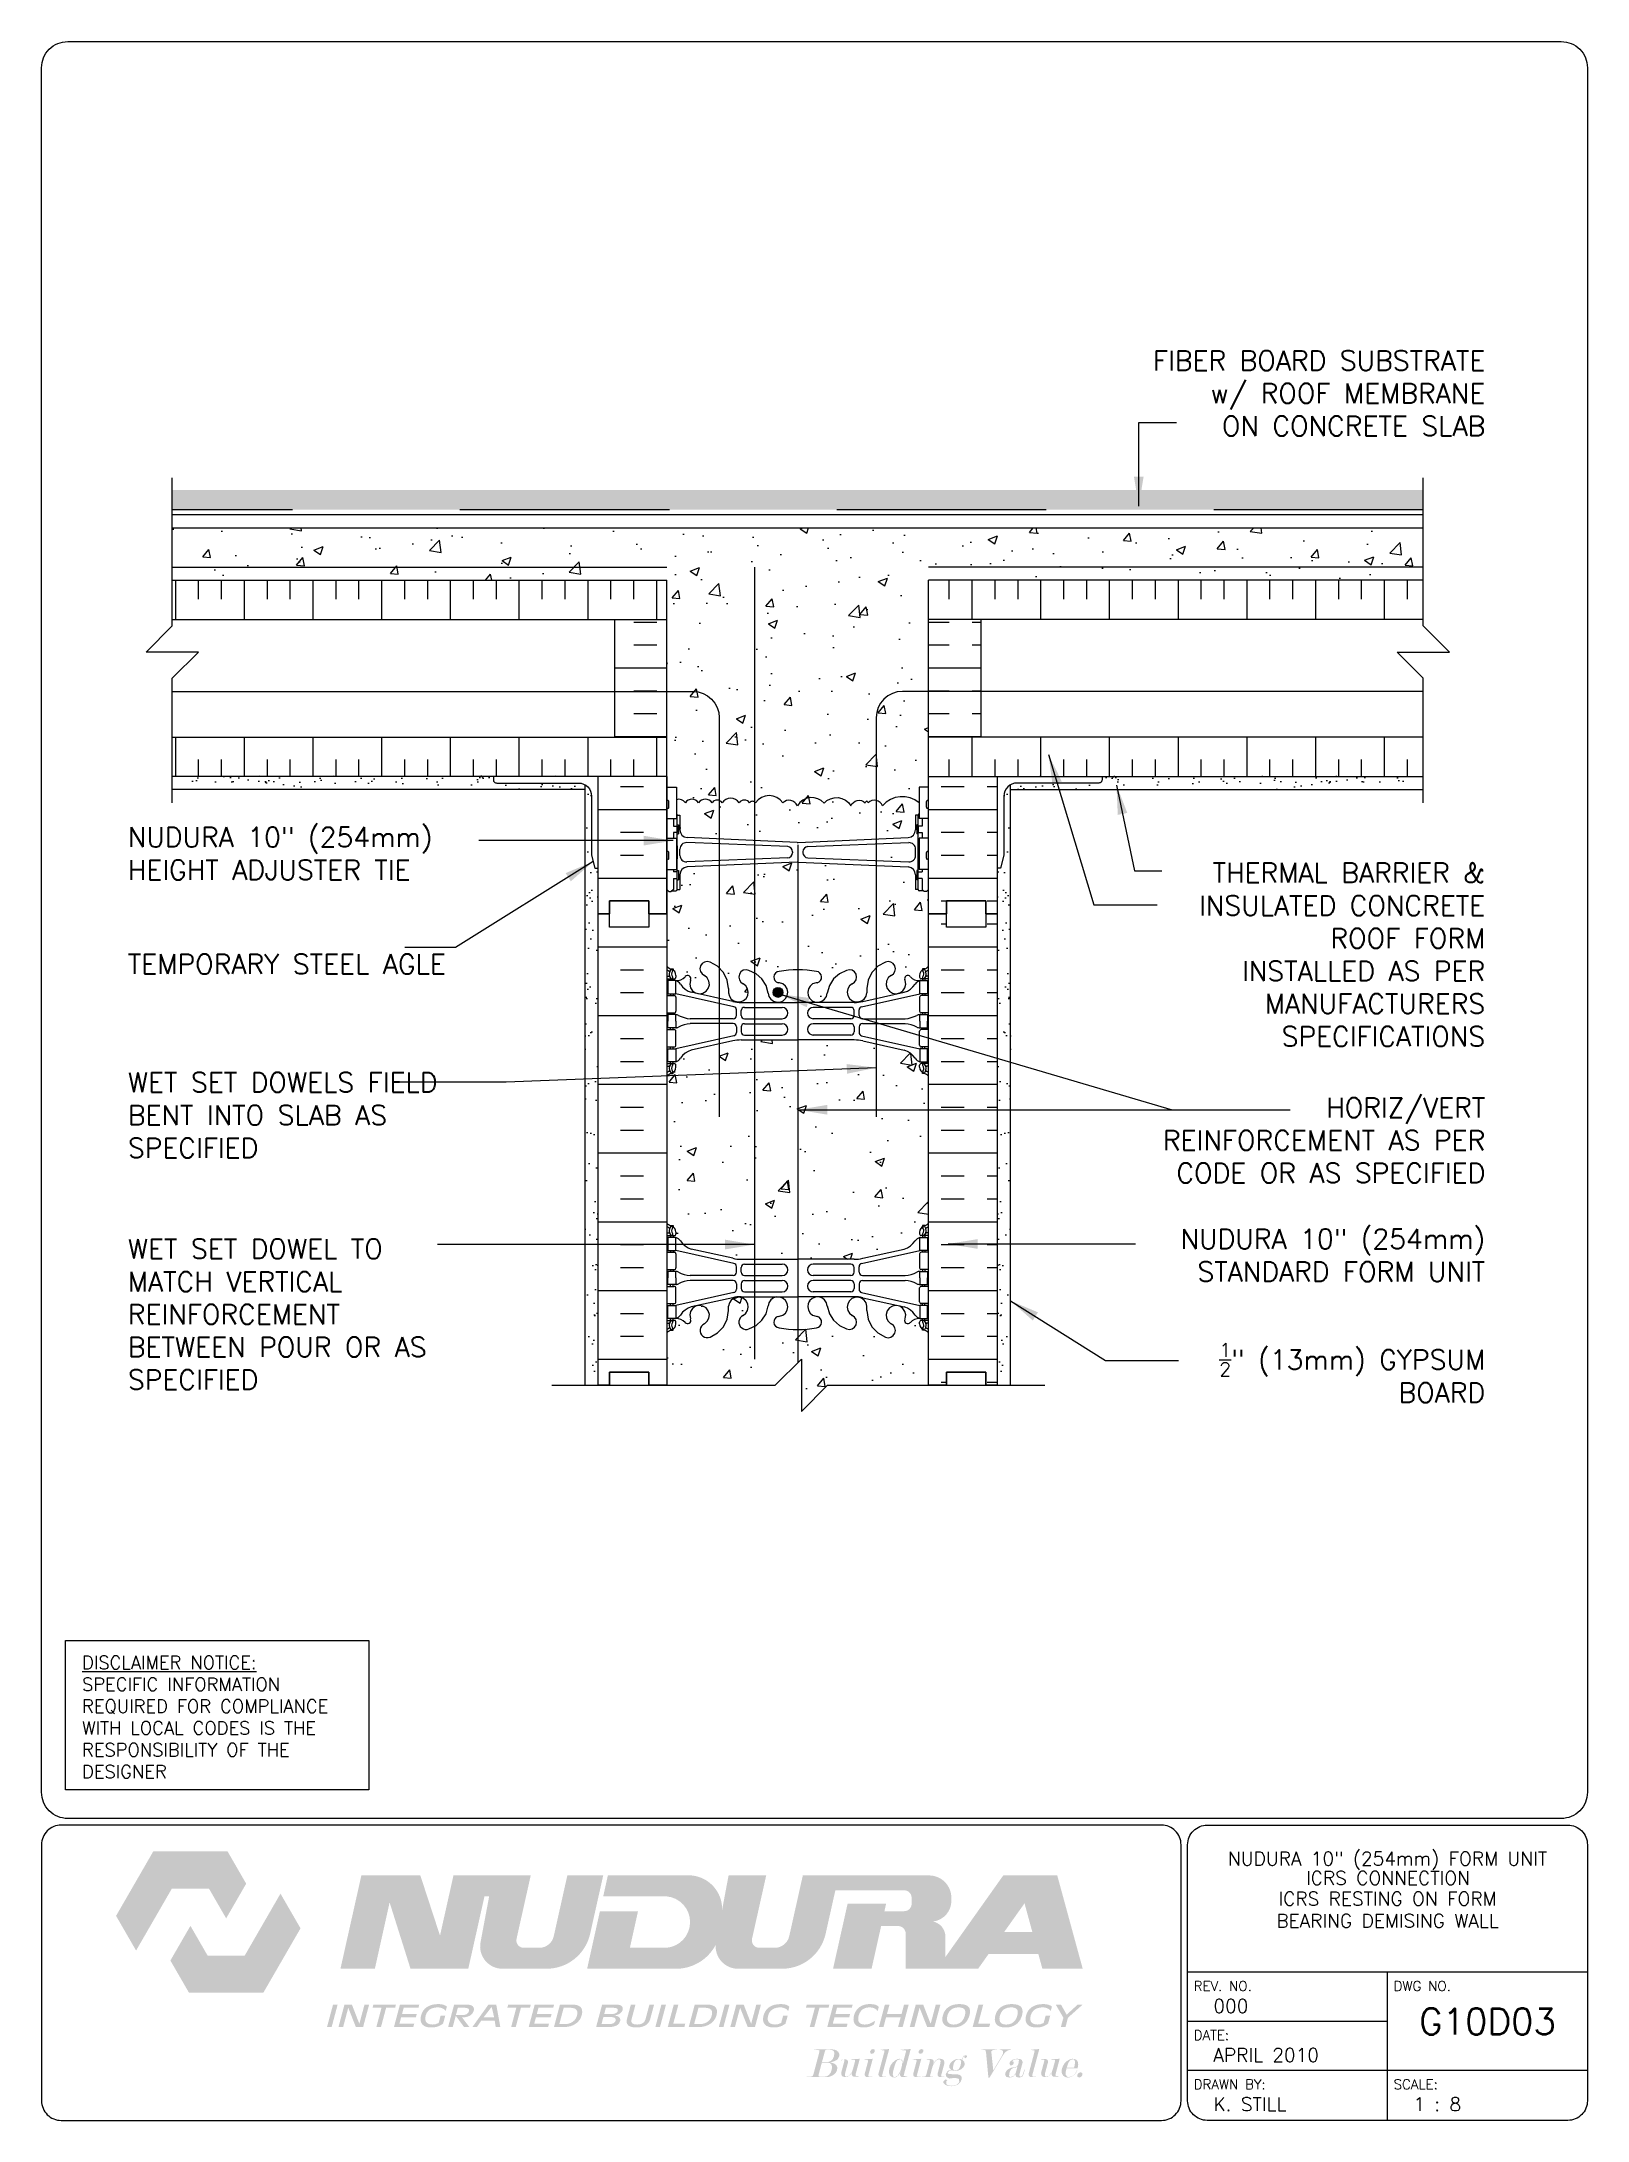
# Paper-space layout 'G10D03' of a CAD drawing. Header units: inches. Extents: x 0.42 to 7.8, y 0.49 to 10.41.
# The model-space entities are those that its viewports show. They can reach past a viewport. Long polylines and large blocks are cut down to what shows.
import ezdxf
from ezdxf.enums import TextEntityAlignment as Align

# ---------------------------------------------------------------- set-up
doc = ezdxf.new("R2010")
doc.units = ezdxf.units.IN
doc.header["$LTSCALE"] = 0.5
doc.header["$MEASUREMENT"] = 0
doc.linetypes.add('DASHED2', pattern=[0.375, 0.25, -0.125])
for name, color, linetype in [('HATCH', 12, 'Continuous'), ('line25', 2, 'Continuous'), ('LINE3', 3, 'Continuous'), ('LINE50', 5, 'Continuous'), ('LINE9', 9, 'Continuous'), ('LOGO', 7, 'Continuous'), ('TBK_LINE65', 3, 'Continuous'), ('TBK_TEXT', 4, 'Continuous'), ('TEXT', 4, 'Continuous'), ('Web_Edge', 9, 'Continuous')]:
    doc.layers.add(name, color=color, linetype=linetype)
doc.styles.add('DIM', font='romans.shx', dxfattribs={"width": 0.7})
doc.styles.add('ROMANS', font='romans.shx', dxfattribs={"height": 0.75})
doc.styles.get("Standard").update_dxf_attribs({"font": 'romans.shx', "height": 0.75})
doc.linetypes.add('STEEL', pattern='A,0.5,-0.2,["X",Standard,S=0.1,R=0,X=-0.1,Y=-0.05],-0.1', length=0.8)
doc.dimstyles.new('ext_12', dxfattribs={"dimscale": 12, "dimtxt": 0.09375, "dimasz": 0.09375, "dimexe": 0.09375, "dimexo": 0.0625, "dimgap": 0.0625, "dimtad": 1, "dimdec": 1, "dimzin": 2, "dimdsep": 46, "dimlunit": 4, "dimtxsty": 'DIM', "dimcen": 0.09, "dimdle": 0.09375, "dimclrt": 4, "dimadec": 0, "dimazin": 0, "dimtfac": 1, "dimtdec": 1, "dimtmove": 2, "dimatfit": 3, "dimfxl": 1, "dimfrac": 2, "dimtolj": 1, "dimtzin": 0, "dimarcsym": 0})

psp = doc.layouts.new('G10D03')

# ---------------------------------------------------------------- texts
at = {"layer": 'TBK_TEXT', "color": 7, "style": 'ROMANS'}
for s, p in [('REV. NO.', (5.9215, 1.107)), ('DWG NO.', (6.876, 1.107)), ('DATE:', (5.9215, 0.8726)), ('DRAWN BY:', (5.9215, 0.6382)), ('SCALE:', (6.876, 0.6382))]:
    psp.add_text(s, height=0.04688, dxfattribs=at).set_placement(p)
at = {"layer": 'TEXT', "insert": (0.6134, 2.7065), "char_height": 0.0625, "width": 1.41371, "attachment_point": 1, "style": 'ROMANS'}
psp.add_mtext('{\\Fromans.shx|c1;\\LDISCLAIMER NOTICE:\\l\\PSPECIFIC INFORMATION REQUIRED FOR COMPLIANCE WITH LOCAL CODES IS THE RESPONSIBILITY OF THE DESIGNER}', dxfattribs=at)

msp = doc.modelspace()

# ---------------------------------------------------------------- texts
at = {"layer": 'TEXT', "char_height": 0.75, "style": 'ROMANS'}
for s, insert, width, attachment_point in [('\\A1;FIBER BOARD SUBSTRATE\\Pw/ ROOF MEMBRANE \\PON CONCRETE SLAB', (283.283, 172.394), 26.1134, 3), ('\\PNUDURA 10" (254mm) HEIGHT ADJUSTER TIE', (231.428, 153.815), 13.38313, 4), ('THERMAL BARRIER & INSULATED CONCRETE ROOF FORM INSTALLED AS PER MANUFACTURERS SPECIFICATIONS', (283.278, 149.327), 12.17415, 6), ('TEMPORARY STEEL AGLE', (231.428, 148.964), 13.38313, 4), ('\\PWET SET DOWELS FIELD BENT INTO SLAB AS SPECIFIED', (231.428, 143.821), 13.38313, 4), ('HORIZ/VERT REINFORCEMENT AS PER CODE OR AS SPECIFIED', (283.28, 142.236), 14.05928, 6), ('NUDURA 10" (254mm) STANDARD FORM UNIT', (283.278, 137.846), 16.70168, 6), ('WET SET DOWEL TO MATCH VERTICAL REINFORCEMENT BETWEEN POUR OR AS SPECIFIED', (231.428, 135.59), 13.47255, 4), ('\\A1;{\\H0.7x;\\S1/2;}" (13mm) GYPSUM BOARD', (283.278, 133.356), 12.17415, 6)]:
    msp.add_mtext(s, dxfattribs=dict(at, insert=insert, width=width, attachment_point=attachment_point))

# ---------------------------------------------------------------- blocks, each defined once
blk = doc.blocks.new('TITLEBLOCK-Tag')
at = {"style": 'ROMANS'}
for tag, height, p in [('TITLE_LINE_1', 0.065, (0.927, -0.1328)), ('TITLE_LINE_2', 0.065, (0.9294, -0.2258)), ('CENTRE-LINE-3', 0.065, (0.927, -0.3246)), ('TITLE_LINE_4', 0.065, (0.927, -0.4299)), ('TITLE_LINE_5', 0.065, (0.927, -0.526)), ('DWG', 0.125, (1.4043, -0.9102))]:
    blk.add_attdef(tag, text='', height=height, dxfattribs=at).set_placement(p, align=Align.MIDDLE_CENTER)
for tag, p in [('LATEST_REVISION', (0.0954, -0.8366)), ('REVISION_DATE', (0.0954, -1.071)), ('DRAWN_BY', (0.0954, -1.3053)), ('SCALE', (1.0499, -1.3053))]:
    blk.add_attdef(tag, text='', height=0.065, dxfattribs=at).set_placement(p, align=Align.MIDDLE_LEFT)

# ---------------------------------------------------------------- hatches: boundary and pattern name
at = {"layer": 'HATCH'}
h = msp.add_hatch(dxfattribs=at)
h.set_pattern_fill('GRAVEL', color=256, style=0)
h.set_pattern_definition([(228.0128, (0.72, 1), (-7.999998232, -9.000001342), [0.134536, -13.319088]), (184.9697, (0.63, 0.9), (12.0000010515, 0.999991307), [0.230868, -22.855925]), (132.5104, (0.4, 0.88), (9.999990718, -11.000008674), [0.162788, -16.116032]), (267.2737, (0.01, 0.63), (0.999996018, 20.000000295), [0.210238, -20.813558]), (292.8337, (0, 0.42), (-5.0000099054, 11.999996412), [0.206155, -20.409373]), (357.2737, (0.08, 0.23), (-20.000000295, 0.999996018), [0.210238, -20.813558]), (37.6942, (0.29, 0.22), (-13.0000073456, -9.999990405), [0.278029, -27.524849]), (72.2553, (0.51, 0.39), (7.0000107627, 21.9999962312), [0.262488, -25.986321]), (121.4296, (0.59, 0.64), (-8.000008234, 12.9999950365), [0.21095, -20.884073]), (175.2364, (0.48, 0.82), (11.000000946, -0.999991533), [0.240832, -11.800763]), (222.3974, (0.24, 0.84), (-12.000007351, -10.999992082), [0.311448, -30.833375]), (138.8141, (1, 0.62), (-7.000002947, 5.999997313), [0.106301, -10.523844]), (171.4692, (0.92, 0.69), (12.999998285, -2.00000791), [0.202237, -20.021511]), (225, (0.72, 0.72), (-1e-16, -1.0000003), [0.141421, -1.272792]), (203.1986, (0.65, 0.84), (4.99999973, 2.000001325), [0.076158, -7.539615]), (291.8014, (0.58, 0.81), (-0.99999991, 3.00000027), [0.107703, -5.277462]), (30.9638, (0.62, 0.71), (2.99999802, 2.00000248), [0.174929, -5.656023]), (161.5651, (0.77, 0.8), (2.00000043, -0.9999984), [0.126491, -3.035787]), (16.3895, (0, 0.81), (10.000002198, 2.99999271), [0.1772, -17.542845]), (70.3462, (0.17, 0.86), (-3.999995247, -11.000002136), [0.148661, -14.717408]), (293.1986, (0.77, 1), (-2.000001325, 4.99999973), [0.152315, -7.463458]), (343.6105, (0.83, 0.86), (-10.000002198, 2.99999271), [0.1772, -17.542845]), (339.444, (0, 0.19), (-5.000001845, 1.999995996), [0.17088, -8.373124]), (294.7751, (0.16, 0.13), (-4.999992189, 11.000003422), [0.143178, -14.174643]), (66.8014, (0.78, 0), (2.000001325, 4.99999973), [0.152315, -7.463458]), (17.354, (0.84, 0.14), (-13.000002019, -3.999994502), [0.167631, -16.595424]), (69.444, (0.29, 0), (-1.999995996, -5.000001845), [0.08544, -8.458564]), (101.3099, (0.72, 0), (-0.99999763, 4.00000075), [0.05099, -5.048029]), (165.9638, (0.71, 0.05), (3.00000055, -0.99999806), [0.206155, -3.91695]), (186.009, (0.51, 0.1), (9.999999751, 0.9999993175), [0.19105, -18.913923]), (303.6901, (0.62, 0.62), (-1.00000133, 1.99999956), [0.144222, -3.461329]), (353.1572, (0.7, 0.5), (16.9999993655, -2.000007998), [0.251794, -24.927563]), (60.9454, (0.95, 0.47), (-4.000000027, -7.000000385), [0.102956, -10.192674]), (90, (1, 0.56), (-1, 1), [0.06, -0.94]), (120.2564, (0.49, 0.13), (3.999994887, -7.000002456), [0.138924, -13.75352]), (48.0128, (0.42, 0.25), (7.999998232, 9.000001342), [0.269072, -13.184552]), (0, (0.6, 0.45), (1, 1), [0.26, -0.74]), (325.3048, (0.86, 0.45), (-9.999994259, 7.00000861), [0.158114, -15.653274]), (254.0546, (0.99, 0.36), (-0.99999989, -4.000000127), [0.145602, -7.134508]), (207.646, (0.95, 0.22), (-18.999995807, -10.000007713), [0.237065, -23.469474]), (175.4261, (0.74, 0.11), (-13.0000005583, 0.999994801), [0.250799, -24.829074])])
h.paths.add_polyline_path([(255.369, 167.068), (233.123, 167.068), (233.123, 166.318), (255.369, 166.318)])
h.paths.add_polyline_path([(280.914, 167.068), (255.369, 167.068), (255.369, 166.318), (280.914, 166.318)])
h = msp.add_hatch(dxfattribs=at)
h.set_pattern_fill('AR-CONC', color=256, scale=0.5)
h.set_pattern_definition([(50, (0, 0), (3.5863, -0.31376), [0.375, -4.125]), (355, (0, 0), (-0.693757, 3.76096), [0.3, -3.3]), (100.4514, (0.299, -0.026), (2.892544, 3.4472), [0.3187, -3.50571]), (46.1842, (0, 1), (5.336207, -0.827596), [0.5625, -6.1875]), (96.6356, (0.4447, 0.931), (4.67331, 4.87059), [0.47805, -5.25857]), (351.1842, (0, 1), (4.67331, 4.87059), [0.45, -4.95]), (21, (0.5, 0.75), (2.984535, -2.013094), [0.375, -4.125]), (326, (0.5, 0.75), (1.216577, 3.62575), [0.3, -3.3]), (71.4514, (0.7487, 0.5822), (4.201112, 1.612656), [0.3187, -3.50571]), (37.5, (0, 0), (0.0607993, 1.6644693), [0, -3.26, 0, -3.35, 0, -3.3125]), (7.5, (0, 0), (1.315348, 1.972059), [0, -1.91, 0, -3.185, 0, -1.2625]), (327.5, (-1.115, 0), (2.669112, -0.1127744), [0, -1.25, 0, -3.9, 0, -5.175]), (317.5, (-1.615, 0), (2.915931, 0.500525), [0, -1.625, 0, -2.59, 0, -3.675])])
h.paths.add_polyline_path([(262.018, 163.631), (280.914, 163.631), (280.914, 165.631), (233.123, 165.631), (233.123, 163.631), (252.018, 163.631), (252.018, 162.131), (252.018, 157.631), (252.018, 156.131), (252.018, 155.726), (252.383, 155.726), (252.383, 155.245, -0.328601), (252.726, 155.129, -0.520567), (253.228, 155.129, -0.520567), (253.749, 155.129, -0.520567), (254.131, 155.129, -0.520567), (254.785, 155.129, -0.520567), (255.182, 155.129, -0.520567), (255.402, 155.129, -0.520567), (256.453, 155.129, -0.520567), (257.004, 155.012, -0.520567), (258.025, 155.107, -0.520567), (259.046, 155.012, -0.520567), (259.597, 155.129, -0.035013), (259.653, 155.199, -0.035013), (259.71, 155.129, -0.520567), (260.261, 155.012, -0.416771), (261.653, 155.126), (261.653, 155.726), (262.018, 155.726), (262.018, 156.131), (262.018, 157.631), (262.018, 162.131)])
h.paths.add_polyline_path([(261.518, 154.657), (261.618, 154.657, -0.327813), (261.653, 154.705), (261.653, 155.126, 0.416771), (260.261, 155.012, 0.520567), (259.71, 155.129, 0.035013), (259.653, 155.199, 0.035013), (259.597, 155.129, 0.520567), (259.046, 155.012, 0.520567), (258.025, 155.107, 0.520567), (257.004, 155.012, 0.520567), (256.453, 155.129, 0.520567), (255.402, 155.129, 0.520567), (255.182, 155.129, 0.520567), (254.785, 155.129, 0.520567), (254.131, 155.129, 0.520567), (253.749, 155.129, 0.520567), (253.228, 155.129, 0.520567), (252.726, 155.129, 0.328601), (252.383, 155.245), (252.383, 154.705, -0.327813), (252.418, 154.657), (252.518, 154.657), (252.518, 154.097, 0.390098), (252.794, 153.798), (257.002, 153.614, 0.020761), (257.018, 153.613, 0.020761), (257.035, 153.614), (261.243, 153.798, 0.390098), (261.518, 154.097)])
h.paths.add_polyline_path([(256.635, 153.454), (252.778, 153.606, 0.425773), (252.518, 153.356), (252.518, 153.119, 0.425773), (252.778, 152.869), (256.635, 153.02, 0.390098), (256.818, 153.22), (256.818, 153.255, 0.390098)])
h.paths.add_polyline_path([(261.518, 153.356, 0.425773), (261.259, 153.606), (257.402, 153.454, 0.390098), (257.218, 153.255), (257.218, 153.22, 0.390098), (257.402, 153.02), (261.259, 152.869, 0.425773), (261.518, 153.119)])
h.paths.add_polyline_path([(262.018, 151.817), (261.938, 151.737), (261.848, 151.737), (261.818, 151.767), (261.668, 151.767, -0.414214), (261.618, 151.817), (261.518, 151.817), (261.518, 152.378, 0.390098), (261.243, 152.677), (257.035, 152.861, 0.020761), (257.018, 152.862, 0.020761), (257.002, 152.861), (252.794, 152.677, 0.390098), (252.518, 152.378), (252.518, 151.817), (252.418, 151.817, -0.414214), (252.368, 151.767), (252.268, 151.767), (252.218, 151.767), (252.188, 151.737), (252.098, 151.737), (252.018, 151.817), (252.018, 150.881), (252.018, 148.881, 0.088416), (252.164, 148.784), (252.254, 148.784), (252.254, 148.742, -0.249069), (252.364, 148.535), (252.364, 148.467, -0.414214), (252.302, 148.405), (252.254, 148.405), (252.254, 148.335), (252.359, 148.335, 0.231736), (252.717, 148.486, -0.8344), (252.929, 148.36), (252.917, 148.339, 2.155404), (253.456, 148.533, -1), (253.669, 149.044, -0.311223), (254.378, 148.028), (254.378, 147.863, 1.661382), (254.939, 148.216, -1), (255.152, 148.727, -0.30095), (255.888, 147.855, 1.661382), (256.45, 148.208, 0.055617), (256.27, 148.253, -0.843243), (256.305, 148.686, -0.047544), (257.018, 148.75, -0.047544), (257.732, 148.686, -0.843243), (257.767, 148.253, 0.055617), (257.587, 148.208, 1.661382), (258.148, 147.855, -0.30095), (258.885, 148.727, -1), (259.098, 148.216, 1.661382), (259.659, 147.863), (259.659, 148.028, -0.311223), (260.368, 149.044, -1), (260.581, 148.533, 2.155404), (261.12, 148.339), (261.108, 148.36, -0.834375), (261.32, 148.486, 0.23174), (261.677, 148.335), (261.782, 148.335), (261.782, 148.405), (261.735, 148.405, -0.414214), (261.672, 148.467), (261.672, 148.535, -0.249069), (261.782, 148.742), (261.782, 148.784), (261.872, 148.784, 0.08841), (262.018, 148.881), (262.018, 150.881)])
h.paths.add_polyline_path([(262.018, 144.689, 0.08841), (261.872, 144.786), (261.782, 144.786), (261.782, 144.828, -0.249069), (261.672, 145.035), (261.672, 145.102, -0.414214), (261.735, 145.165), (261.782, 145.165), (261.782, 145.235), (261.677, 145.235, -0.155529), (261.502, 145.369, 0.180914), (261.084, 145.68), (259.503, 146.033, 0.054974), (259.176, 146.069), (257.018, 146.069), (254.86, 146.069, 0.054974), (254.534, 146.033), (252.953, 145.68, 0.180914), (252.535, 145.369, -0.155529), (252.359, 145.235), (252.254, 145.235), (252.254, 145.165), (252.302, 145.165, -0.414214), (252.364, 145.102), (252.364, 145.035, -0.249069), (252.254, 144.828), (252.254, 144.786), (252.164, 144.786, 0.088416), (252.018, 144.689), (252.018, 139.073, 0.088416), (252.164, 138.976), (252.254, 138.976), (252.254, 138.934, -0.249069), (252.364, 138.727), (252.364, 138.66, -0.414214), (252.302, 138.597), (252.254, 138.597), (252.254, 138.527), (252.359, 138.527, -0.155529), (252.535, 138.393, 0.180914), (252.953, 138.082), (254.534, 137.729, 0.054974), (254.86, 137.693), (257.018, 137.693), (259.176, 137.693, 0.054974), (259.503, 137.729), (261.084, 138.082, 0.180914), (261.502, 138.393, -0.155529), (261.677, 138.527), (261.782, 138.527), (261.782, 138.597), (261.735, 138.597, -0.414214), (261.672, 138.66), (261.672, 138.727, -0.249069), (261.782, 138.934), (261.782, 138.976), (261.872, 138.976, 0.08841), (262.018, 139.073)])
h.paths.add_polyline_path([(262.018, 134.881, 0.08841), (261.872, 134.978), (261.782, 134.978), (261.782, 135.02, -0.249069), (261.672, 135.227), (261.672, 135.295, -0.414214), (261.735, 135.357), (261.782, 135.357), (261.782, 135.427), (261.677, 135.427, 0.231736), (261.32, 135.276, -0.8344), (261.108, 135.402), (261.12, 135.423, 2.155404), (260.581, 135.229, -1), (260.368, 134.717, -0.311223), (259.659, 135.733), (259.659, 135.898, 1.661382), (259.098, 135.546, -1), (258.885, 135.035, -0.30095), (258.148, 135.907, 1.661382), (257.587, 135.554, 0.055617), (257.767, 135.509, -0.843243), (257.732, 135.076, -0.047544), (257.018, 135.011, -0.047544), (256.305, 135.076, -0.843243), (256.27, 135.509, 0.055617), (256.45, 135.554, 1.661382), (255.888, 135.907, -0.30095), (255.152, 135.035, -1), (254.939, 135.546, 1.661382), (254.378, 135.898), (254.378, 135.733, -0.311223), (253.669, 134.717, -1), (253.456, 135.229, 2.155404), (252.917, 135.423), (252.929, 135.402, -0.834375), (252.717, 135.276, 0.23174), (252.359, 135.427), (252.254, 135.427), (252.254, 135.357), (252.302, 135.357, -0.414214), (252.364, 135.295), (252.364, 135.227, -0.249069), (252.254, 135.02), (252.254, 134.978), (252.164, 134.978, 0.088416), (252.018, 134.881), (252.018, 132.881), (256.158, 132.881), (257.158, 133.881), (257.158, 131.881), (258.158, 132.881), (262.018, 132.881)])
h = msp.add_hatch(dxfattribs=at)
h.set_pattern_fill('INSUL', color=256, scale=7, angle=90, style=0)
h.set_pattern_definition([(90, (86.2566, 26.4048), (-2.625, 2e-16), []), (90, (85.3816, 26.4048), (-2.625, 2e-16), [0.875, -0.875]), (90, (84.5066, 26.4048), (-2.625, 2e-16), [0.875, -0.875])])
h.paths.add_polyline_path([(233.123, 163.631), (252.018, 163.631), (252.018, 162.131), (233.123, 162.131)])
h.paths.add_polyline_path([(233.123, 156.131), (233.123, 157.631), (252.018, 157.631), (252.018, 156.131)])
h = msp.add_hatch(dxfattribs=at)
h.set_pattern_fill('INSUL', color=256, scale=7, angle=90, style=0)
h.set_pattern_definition([(90, (64.1814, 26.4048), (-2.625, 2e-16), []), (90, (63.3064, 26.4048), (-2.625, 2e-16), [0.875, -0.875]), (90, (62.4314, 26.4048), (-2.625, 2e-16), [0.875, -0.875])])
h.paths.add_polyline_path([(280.914, 163.631), (262.018, 163.631), (262.018, 162.131), (280.914, 162.131)])
h.paths.add_polyline_path([(280.914, 156.131), (280.914, 157.631), (262.018, 157.631), (262.018, 156.131)])
h = msp.add_hatch(dxfattribs=at)
h.set_pattern_fill('INSUL', color=256, scale=7)
h.set_pattern_definition([(0, (86.2566, 26.4048), (0, 2.625), []), (0, (86.2566, 27.2798), (0, 2.625), [0.875, -0.875]), (0, (86.2566, 28.1548), (0, 2.625), [0.875, -0.875])])
h.paths.add_polyline_path([(250.018, 159.131), (252.018, 159.131), (252.018, 157.631), (250.018, 157.631)])
h.paths.add_polyline_path([(250.018, 162.131), (252.018, 162.131), (252.018, 159.131), (250.018, 159.131)])
h = msp.add_hatch(dxfattribs=at)
h.set_pattern_fill('INSUL', color=256, scale=7)
h.set_pattern_definition([(0, (64.1814, 26.4048), (0, 2.625), []), (0, (64.1814, 27.2798), (0, 2.625), [0.875, -0.875]), (0, (64.1814, 28.1548), (0, 2.625), [0.875, -0.875])])
h.paths.add_polyline_path([(264.018, 159.131), (262.018, 159.131), (262.018, 157.631), (264.018, 157.631)])
h.paths.add_polyline_path([(264.018, 162.131), (262.018, 162.131), (262.018, 159.131), (264.018, 159.131)])
h = msp.add_hatch(dxfattribs=at)
h.set_pattern_fill('AR-SAND', color=256, scale=0.5, style=0)
h.set_pattern_definition([(142.5, (450.3155, 21.6391), (0.0314967, 0.963412), [0, -0.76, 0, -0.85, 0, -0.8125]), (172.5, (450.3155, 21.6391), (-0.8848884, 1.411073), [0, -0.41, 0, -0.685, 0, -0.2625]), (212.5, (450.9305, 21.6391), (-1.557071, 0.0028295), [0, -0.25, 0, -0.9, 0, -1.175]), (222.5, (450.9305, 21.6391), (-1.503063, 0.438838), [0, -0.125, 0, -0.59, 0, -0.675])])
h.paths.add_polyline_path([(233.123, 156.131), (233.123, 155.631), (248.893, 155.631), (248.893, 155.814, 0.131652), (248.643, 155.881), (245.518, 155.881, -0.414214), (245.393, 156.006), (245.393, 156.131)])
h = msp.add_hatch(dxfattribs=at)
h.set_pattern_fill('AR-SAND', color=256, scale=0.5, style=0)
h.set_pattern_definition([(142.5, (447.1511, 23.2211), (0.0314967, 0.963412), [0, -0.76, 0, -0.85, 0, -0.8125]), (172.5, (447.1511, 23.2211), (-0.8848884, 1.411073), [0, -0.41, 0, -0.685, 0, -0.2625]), (212.5, (447.7661, 23.2211), (-1.557071, 0.0028295), [0, -0.25, 0, -0.9, 0, -1.175]), (222.5, (447.7661, 23.2211), (-1.503063, 0.438838), [0, -0.125, 0, -0.59, 0, -0.675])])
edge = h.paths.add_edge_path()
edge.add_arc((248.643, 155.381), 0.5, 0, 60, ccw=False)
edge.add_line((249.143, 155.381), (249.143, 153.131))
edge.add_line((249.143, 153.131), (249.268, 152.631))
edge.add_line((249.268, 152.631), (249.393, 152.631))
edge.add_line((249.393, 152.631), (249.393, 150.881))
edge.add_line((249.393, 150.881), (249.393, 132.881))
edge.add_line((249.393, 132.881), (248.893, 132.881))
edge.add_line((248.893, 132.881), (248.893, 155.814))
h = msp.add_hatch(dxfattribs=at)
h.set_pattern_fill('INSUL', color=256, scale=7, style=0)
h.paths.add_polyline_path([(262.018, 150.881), (262.706, 150.881), (262.706, 151.381), (264.206, 151.381), (264.206, 150.881), (264.643, 150.881), (264.643, 156.131), (262.018, 156.131)])
h.paths.add_polyline_path([(252.018, 156.131), (249.393, 156.131), (249.393, 152.631), (249.393, 150.881), (249.831, 150.881), (249.831, 151.381), (251.331, 151.381), (251.331, 150.881), (252.018, 150.881)])
h = msp.add_hatch(dxfattribs=at)
h.set_pattern_fill('AR-SAND', color=256, scale=0.5, style=0)
h.set_pattern_definition([(37.5, (66.88566, 23.2211), (-0.0314967, 0.963412), [0, -0.76, 0, -0.85, 0, -0.8125]), (7.5, (66.8857, 23.2211), (0.8848884, 1.411073), [0, -0.41, 0, -0.685, 0, -0.2625]), (327.5, (66.27066, 23.2211), (1.557071, 0.0028295), [0, -0.25, 0, -0.9, 0, -1.175]), (317.5, (66.2707, 23.2211), (1.503063, 0.438838), [0, -0.125, 0, -0.59, 0, -0.675])])
edge = h.paths.add_edge_path()
edge.add_arc((265.393, 155.381), 0.5, 120, 180)
edge.add_line((264.893, 155.381), (264.893, 153.131))
edge.add_line((264.893, 153.131), (264.768, 152.631))
edge.add_line((264.768, 152.631), (264.643, 152.631))
edge.add_line((264.643, 152.631), (264.643, 150.881))
edge.add_line((264.643, 150.881), (264.643, 132.881))
edge.add_line((264.643, 132.881), (265.143, 132.881))
edge.add_line((265.143, 132.881), (265.143, 155.814))
h = msp.add_hatch(dxfattribs=at)
h.set_pattern_fill('AR-SAND', color=256, scale=0.5, style=0)
h.set_pattern_definition([(37.5, (63.72126, 21.6391), (-0.0314967, 0.963412), [0, -0.76, 0, -0.85, 0, -0.8125]), (7.5, (63.7213, 21.6391), (0.8848884, 1.411073), [0, -0.41, 0, -0.685, 0, -0.2625]), (327.5, (63.10626, 21.6391), (1.557071, 0.0028295), [0, -0.25, 0, -0.9, 0, -1.175]), (317.5, (63.1063, 21.6391), (1.503063, 0.438838), [0, -0.125, 0, -0.59, 0, -0.675])])
h.paths.add_polyline_path([(268.643, 156.131), (268.643, 156.006, -0.414214), (268.518, 155.881), (265.393, 155.881, 0.131652), (265.143, 155.814), (265.143, 155.631), (280.914, 155.631), (280.914, 156.131)])
h = msp.add_hatch(dxfattribs=at)
h.set_pattern_fill('INSUL', color=256, scale=7, style=0)
h.paths.add_polyline_path([(252.018, 150.881), (251.331, 150.881), (251.331, 150.381), (249.831, 150.381), (249.831, 150.881), (249.393, 150.881), (249.393, 132.881), (249.831, 132.881), (249.831, 133.381), (251.331, 133.381), (251.331, 132.881), (252.018, 132.881)])
h.paths.add_polyline_path([(264.643, 150.881), (264.206, 150.881), (264.206, 150.381), (262.706, 150.381), (262.706, 150.881), (262.018, 150.881), (262.018, 132.881), (262.706, 132.881), (262.706, 133.381), (264.206, 133.381), (264.206, 132.881), (264.643, 132.881)])
at = {"layer": 'LINE3'}
msp.add_hatch(color=256, dxfattribs=at).paths.add_polyline_path([(256.45, 147.883, 1), (256.075, 147.883, 1)])

# ---------------------------------------------------------------- linework, layer by layer
at = {"layer": 'HATCH'}
for p, q in [((233.123, 162.131), (252.018, 162.131)), ((280.914, 162.131), (262.018, 162.131)), ((233.123, 157.631), (252.018, 157.631)), ((280.914, 157.631), (262.018, 157.631)), ((236.46, 156.131), (236.433, 156.157)), ((239.288, 156.131), (239.262, 156.157)), ((244.945, 156.131), (244.919, 156.157)), ((247.773, 156.131), (247.747, 156.157)), ((266.264, 156.131), (266.29, 156.157)), ((269.092, 156.131), (269.118, 156.157)), ((274.749, 156.131), (274.775, 156.157)), ((277.577, 156.131), (277.603, 156.157))]:
    msp.add_line(p, q, dxfattribs=at)
for points in [[(258.025, 155.107, 0.520567), (257.004, 155.012, 0.520567), (256.453, 155.129, 0.520567), (255.402, 155.129, 0.520567), (255.182, 155.129, 0.520567), (254.785, 155.129, 0.520567), (254.131, 155.129, 0.520567), (253.749, 155.129, 0.520567), (253.228, 155.129, 0.520567), (252.726, 155.129, 0.328601), (252.383, 155.245, 0.328601)], [(258.025, 155.107, -0.520567), (259.046, 155.012, -0.520567), (259.597, 155.129, -0.035013), (259.653, 155.199, -0.035013)], [(261.653, 155.126, 0.416771), (260.261, 155.012, 0.520567), (259.71, 155.129, 0.035013), (259.653, 155.199, 0.035013)]]:
    msp.add_lwpolyline(points, format="xyb", dxfattribs=at)
at = {"layer": 'line25'}
for p, q in [((233.123, 165.631), (280.914, 165.631)), ((233.123, 163.631), (252.018, 163.631)), ((252.018, 162.131), (252.018, 163.631)), ((280.914, 163.631), (262.018, 163.631)), ((262.018, 162.131), (262.018, 163.631)), ((252.018, 156.131), (252.018, 157.631)), ((262.018, 156.131), (262.018, 157.631)), ((252.018, 156.131), (233.123, 156.131)), ((252.018, 156.131), (252.018, 150.881)), ((252.018, 150.881), (252.018, 156.131)), ((252.018, 155.726), (252.383, 155.726)), ((252.383, 155.726), (252.383, 154.526)), ((261.653, 155.726), (261.653, 154.526)), ((262.018, 155.726), (261.653, 155.726)), ((262.018, 150.881), (262.018, 156.131)), ((262.018, 156.131), (280.914, 156.131)), ((252.018, 154.526), (252.383, 154.526)), ((262.018, 154.526), (261.653, 154.526)), ((252.018, 153.776), (252.383, 153.776)), ((252.383, 153.776), (252.383, 152.576)), ((262.018, 153.776), (261.653, 153.776)), ((261.653, 153.776), (261.653, 152.576)), ((252.018, 152.576), (252.383, 152.576)), ((262.018, 152.576), (261.653, 152.576)), ((252.018, 150.881), (252.018, 132.881)), ((262.018, 132.881), (262.018, 150.881))]:
    msp.add_line(p, q, dxfattribs=at)
at = {"layer": 'LINE3', "linetype": 'STEEL'}
for p, q in [((233.123, 164.131), (252.018, 164.131)), ((280.914, 164.131), (262.018, 164.131))]:
    msp.add_line(p, q, dxfattribs=at)
at = {"layer": 'LINE3'}
for p, q in [((255.369, 164.131), (255.369, 133.877)), ((257.018, 153.525), (257.018, 133.735))]:
    msp.add_line(p, q, dxfattribs=at)
for points in [[(233.123, 159.381), (253.018, 159.381, -0.414214), (254.018, 158.381), (254.018, 143.131)], [(280.914, 159.381), (261.018, 159.381, 0.414214), (260.018, 158.381), (260.018, 143.131)]]:
    msp.add_lwpolyline(points, format="xyb", dxfattribs=at)
msp.add_circle((256.262, 147.883), 0.188, dxfattribs=at)
at = {"layer": 'LINE50', "color": 9, "linetype": 'DASHED2'}
msp.add_line((280.914, 166.318), (233.123, 166.318), dxfattribs=at)
at = {"layer": 'LINE50'}
for p, q in [((249.393, 150.881), (249.393, 156.131)), ((264.643, 150.881), (264.643, 156.131)), ((249.393, 132.881), (249.393, 150.881)), ((264.643, 132.881), (264.643, 150.881))]:
    msp.add_line(p, q, dxfattribs=at)
for points in [[(252.018, 150.881), (251.331, 150.881), (251.331, 151.381), (249.831, 151.381), (249.831, 150.881), (249.393, 150.881)], [(249.393, 150.881), (249.831, 150.881), (249.831, 151.381), (251.331, 151.381), (251.331, 150.881), (252.018, 150.881)], [(262.018, 150.881), (262.706, 150.881), (262.706, 151.381), (264.206, 151.381), (264.206, 150.881), (264.643, 150.881)], [(264.643, 150.881), (264.206, 150.881), (264.206, 151.381), (262.706, 151.381), (262.706, 150.881), (262.018, 150.881)], [(252.018, 132.881), (251.331, 132.881), (251.331, 133.381), (249.831, 133.381), (249.831, 132.881), (249.393, 132.881)], [(249.393, 132.881), (249.831, 132.881), (249.831, 133.381), (251.331, 133.381), (251.331, 132.881), (252.018, 132.881)], [(262.018, 132.881), (262.706, 132.881), (262.706, 133.381), (264.206, 133.381), (264.206, 132.881), (264.643, 132.881)], [(264.643, 132.881), (264.206, 132.881), (264.206, 133.381), (262.706, 133.381), (262.706, 132.881), (262.018, 132.881)]]:
    msp.add_lwpolyline(points, dxfattribs=at)
at = {"layer": 'LINE9'}
for p, q in [((250.018, 162.131), (250.018, 157.631)), ((252.018, 157.631), (252.018, 162.131)), ((262.018, 157.631), (262.018, 162.131)), ((264.018, 162.131), (264.018, 157.631)), ((248.893, 155.631), (233.123, 155.631)), ((248.893, 132.881), (248.893, 155.814)), ((265.143, 132.881), (265.143, 155.814)), ((265.143, 155.631), (280.914, 155.631)), ((252.018, 154.956), (252.018, 155.176)), ((252.018, 155.121), (252.018, 155.121)), ((252.018, 155.011), (252.018, 155.011)), ((252.058, 155.216), (252.058, 155.216)), ((252.058, 154.916), (252.058, 154.916)), ((252.098, 154.956), (252.098, 155.176)), ((261.938, 154.956), (261.938, 155.176)), ((261.978, 155.216), (261.978, 155.216)), ((261.978, 154.916), (261.978, 154.916)), ((262.018, 154.956), (262.018, 155.176)), ((262.018, 155.121), (262.018, 155.121)), ((262.018, 155.011), (262.018, 155.011)), ((252.268, 154.526), (252.268, 154.237)), ((252.418, 151.817), (252.418, 154.657)), ((252.418, 154.657), (252.518, 154.657)), ((252.418, 154.637), (252.418, 154.637)), ((252.418, 154.287), (252.468, 154.287)), ((252.468, 154.287), (252.468, 153.937)), ((252.518, 154.657), (252.518, 154.097)), ((261.618, 154.657), (261.518, 154.657)), ((261.518, 154.657), (261.518, 154.097)), ((261.568, 154.287), (261.568, 153.937)), ((261.618, 154.287), (261.568, 154.287)), ((261.618, 151.817), (261.618, 154.657)), ((261.618, 154.637), (261.618, 154.637)), ((261.768, 154.526), (261.768, 154.237)), ((252.058, 153.266), (252.058, 153.266)), ((252.268, 153.987), (252.268, 153.776)), ((252.418, 153.937), (252.468, 153.937)), ((252.518, 153.119), (252.518, 153.356)), ((256.635, 153.454), (252.778, 153.606)), ((257.002, 153.614), (252.794, 153.798)), ((256.818, 153.255), (256.818, 153.22)), ((257.035, 153.614), (261.243, 153.798)), ((257.218, 153.255), (257.218, 153.22)), ((257.402, 153.454), (261.259, 153.606)), ((261.518, 153.119), (261.518, 153.356)), ((261.618, 153.937), (261.568, 153.937)), ((261.768, 153.987), (261.768, 153.776)), ((261.978, 153.266), (261.978, 153.266)), ((252.018, 153.006), (252.018, 153.226)), ((252.018, 153.171), (252.018, 153.171)), ((252.018, 153.061), (252.018, 153.061)), ((252.058, 152.966), (252.058, 152.966)), ((252.098, 153.006), (252.098, 153.226)), ((252.268, 152.576), (252.268, 152.487)), ((252.418, 152.537), (252.468, 152.537)), ((252.468, 152.537), (252.468, 152.187)), ((256.635, 153.02), (252.778, 152.869)), ((257.002, 152.861), (252.794, 152.677)), ((257.035, 152.861), (261.243, 152.677)), ((257.402, 153.02), (261.259, 152.869)), ((261.618, 152.537), (261.568, 152.537)), ((261.568, 152.537), (261.568, 152.187)), ((261.768, 152.576), (261.768, 152.487)), ((261.938, 153.006), (261.938, 153.226)), ((261.978, 152.966), (261.978, 152.966)), ((262.018, 153.006), (262.018, 153.226)), ((262.018, 153.171), (262.018, 153.171)), ((262.018, 153.061), (262.018, 153.061)), ((252.018, 151.817), (252.098, 151.737)), ((252.098, 151.737), (252.188, 151.737)), ((252.268, 151.817), (252.188, 151.737)), ((252.218, 151.767), (252.368, 151.767)), ((252.268, 152.237), (252.268, 151.817)), ((252.268, 151.767), (252.368, 151.767)), ((252.418, 152.187), (252.468, 152.187)), ((252.418, 151.817), (252.518, 151.817)), ((252.518, 152.378), (252.518, 151.817)), ((261.518, 152.378), (261.518, 151.817)), ((261.618, 151.817), (261.518, 151.817)), ((261.618, 152.187), (261.568, 152.187)), ((261.768, 151.767), (261.668, 151.767)), ((261.818, 151.767), (261.668, 151.767)), ((261.768, 152.237), (261.768, 151.817)), ((261.768, 151.817), (261.848, 151.737)), ((261.938, 151.737), (261.848, 151.737)), ((262.018, 151.817), (261.938, 151.737)), ((257.158, 133.881), (256.158, 132.881)), ((257.158, 133.881), (257.158, 131.881)), ((247.629, 132.881), (256.158, 132.881)), ((258.158, 132.881), (257.158, 131.881)), ((258.158, 132.881), (266.453, 132.881))]:
    msp.add_line(p, q, dxfattribs=at)
for points in [[(233.123, 155.131), (233.123, 159.881), (234.123, 160.881), (232.123, 160.881), (233.123, 161.881), (233.123, 167.542)], [(280.914, 155.131), (280.914, 159.881), (279.914, 160.881), (281.914, 160.881), (280.914, 161.881), (280.914, 167.542)], [(280.914, 166.131), (233.123, 166.131)], [(252.268, 154.237), (252.418, 154.237), (252.418, 153.987), (252.268, 153.987)], [(261.768, 154.237), (261.618, 154.237), (261.618, 153.987), (261.768, 153.987)], [(252.383, 153.487), (252.418, 153.487), (252.418, 152.987), (252.383, 152.987)], [(261.653, 153.487), (261.618, 153.487), (261.618, 152.987), (261.653, 152.987)], [(252.268, 152.237), (252.418, 152.237), (252.418, 152.487), (252.268, 152.487)], [(261.768, 152.237), (261.618, 152.237), (261.618, 152.487), (261.768, 152.487)]]:
    msp.add_lwpolyline(points, dxfattribs=at)
for points in [[(249.393, 152.631), (249.393, 156.131), (245.393, 156.131), (245.393, 156.006, 0.414214), (245.518, 155.881), (248.643, 155.881, -0.414214), (249.143, 155.381), (249.143, 153.131), (249.268, 152.631)], [(264.643, 152.631), (264.643, 156.131), (268.643, 156.131), (268.643, 156.006, -0.414214), (268.518, 155.881), (265.393, 155.881, 0.414214), (264.893, 155.381), (264.893, 153.131), (264.768, 152.631)]]:
    msp.add_lwpolyline(points, format="xyb", close=True, dxfattribs=at)
at = {"layer": 'LINE9', "linetype": 'DASHED2', "ltscale": 0.15}
for points in [[(251.331, 150.881), (251.331, 150.881), (251.331, 150.381), (249.831, 150.381), (249.831, 150.881), (249.831, 150.881)], [(264.206, 150.881), (264.206, 150.881), (264.206, 150.381), (262.706, 150.381), (262.706, 150.881), (262.706, 150.881)]]:
    msp.add_lwpolyline(points, dxfattribs=at)
at = {"layer": 'LINE9'}
for centre, radius, start, end in [((252.058, 155.176), 0.04, 90, 180), ((252.058, 154.956), 0.04, 180, 270), ((252.058, 155.176), 0.04, 360, 90), ((252.058, 154.956), 0.04, 270, 0), ((261.978, 155.176), 0.04, 90, 180), ((261.978, 154.956), 0.04, 180, 270), ((261.978, 155.176), 0.04, 0, 90), ((261.978, 154.956), 0.04, 270, 0), ((252.368, 154.657), 0.05, 0, 72.59934), ((252.818, 154.097), 0.3, 180, 265.24257), ((261.218, 154.097), 0.3, 274.75743, 0), ((261.668, 154.657), 0.05, 107.40071, 180), ((252.058, 153.226), 0.04, 90, 180), ((252.058, 153.226), 0.04, 360, 90), ((252.768, 153.356), 0.25, 87.74794, 180), ((256.618, 153.255), 0.2, 0, 85.24257), ((257.018, 153.813), 0.2, 265.24257, 270), ((257.018, 153.813), 0.2, 270, 274.75743), ((257.418, 153.255), 0.2, 94.75743, 180), ((261.268, 153.356), 0.25, 0, 92.25206), ((261.978, 153.226), 0.04, 90, 180), ((261.978, 153.226), 0.04, 0, 90), ((252.058, 153.006), 0.04, 180, 270), ((252.058, 153.006), 0.04, 270, 0), ((252.768, 153.119), 0.25, 180, 272.25206), ((252.818, 152.378), 0.3, 94.75743, 180), ((256.618, 153.22), 0.2, 274.75743, 0), ((257.018, 152.662), 0.2, 90, 94.75743), ((257.018, 152.662), 0.2, 85.24257, 90), ((257.418, 153.22), 0.2, 180, 265.24257), ((261.218, 152.378), 0.3, 0, 85.24257), ((261.268, 153.119), 0.25, 267.74794, 0), ((261.978, 153.006), 0.04, 180, 270), ((261.978, 153.006), 0.04, 270, 0), ((252.368, 151.817), 0.05, 270, 0), ((261.668, 151.817), 0.05, 180, 270)]:
    msp.add_arc(centre, radius, start, end, dxfattribs=at)
at = {"layer": 'Web_Edge'}
for p, q in [((252.018, 148.505), (252.096, 148.505)), ((252.164, 148.784), (252.254, 148.784)), ((252.254, 148.784), (252.254, 148.742)), ((252.364, 148.535), (252.364, 148.467)), ((261.672, 148.535), (261.672, 148.467)), ((261.872, 148.784), (261.782, 148.784)), ((261.782, 148.784), (261.782, 148.742)), ((262.018, 148.505), (261.941, 148.505)), ((252.018, 148.405), (252.302, 148.405)), ((252.018, 147.765), (252.302, 147.765)), ((252.164, 148.405), (252.164, 148.335)), ((252.164, 147.835), (252.164, 147.765)), ((252.254, 148.405), (252.254, 148.335)), ((252.254, 147.835), (252.254, 147.765)), ((254.577, 147.338), (252.359, 147.835)), ((252.364, 147.702), (252.364, 147.167)), ((252.917, 148.339), (252.929, 148.36)), ((254.534, 147.536), (252.953, 147.889)), ((254.378, 148.028), (254.378, 147.863)), ((259.46, 147.338), (261.677, 147.835)), ((259.503, 147.536), (261.084, 147.889)), ((259.659, 148.028), (259.659, 147.863)), ((261.12, 148.339), (261.108, 148.36)), ((261.672, 147.702), (261.672, 147.167)), ((262.018, 148.405), (261.735, 148.405)), ((262.018, 147.765), (261.735, 147.765)), ((261.782, 148.405), (261.782, 148.335)), ((261.782, 147.835), (261.782, 147.765)), ((261.872, 148.405), (261.872, 148.335)), ((261.872, 147.835), (261.872, 147.765)), ((252.018, 147.105), (252.302, 147.105)), ((252.164, 147.105), (252.164, 147.035)), ((252.254, 147.105), (252.254, 147.035)), ((254.675, 147.004), (254.675, 147.216)), ((254.86, 147.5), (257.018, 147.5)), ((254.862, 147.005), (254.862, 147.189)), ((254.987, 147.314), (256.427, 147.314)), ((259.176, 147.5), (257.018, 147.5)), ((259.05, 147.314), (257.61, 147.314)), ((259.175, 147.005), (259.175, 147.189)), ((259.362, 147.004), (259.362, 147.216)), ((262.018, 147.105), (261.735, 147.105)), ((261.782, 147.105), (261.782, 147.035)), ((261.872, 147.105), (261.872, 147.035)), ((252.018, 146.465), (252.302, 146.465)), ((252.164, 146.465), (252.164, 146.535)), ((252.254, 146.465), (252.254, 146.535)), ((254.577, 146.231), (252.359, 145.735)), ((252.364, 145.867), (252.364, 146.402)), ((254.55, 146.879), (252.912, 146.879)), ((254.55, 146.691), (252.912, 146.691)), ((254.675, 146.566), (254.675, 146.353)), ((254.862, 146.565), (254.862, 146.381)), ((254.987, 146.88), (256.427, 146.88)), ((254.987, 146.69), (256.427, 146.69)), ((254.987, 146.256), (256.427, 146.256)), ((259.05, 146.88), (257.61, 146.88)), ((259.05, 146.69), (257.61, 146.69)), ((259.05, 146.256), (257.61, 146.256)), ((259.175, 146.565), (259.175, 146.381)), ((259.362, 146.566), (259.362, 146.353)), ((259.46, 146.231), (261.677, 145.735)), ((259.487, 146.879), (261.125, 146.879)), ((259.487, 146.691), (261.125, 146.691)), ((261.672, 145.867), (261.672, 146.402)), ((262.018, 146.465), (261.735, 146.465)), ((261.782, 146.465), (261.782, 146.535)), ((261.872, 146.465), (261.872, 146.535)), ((252.018, 145.805), (252.302, 145.805)), ((252.164, 145.735), (252.164, 145.805)), ((252.254, 145.735), (252.254, 145.805)), ((254.534, 146.033), (252.953, 145.68)), ((254.86, 146.069), (257.018, 146.069)), ((259.176, 146.069), (257.018, 146.069)), ((259.503, 146.033), (261.084, 145.68)), ((262.018, 145.805), (261.735, 145.805)), ((261.782, 145.735), (261.782, 145.805)), ((261.872, 145.735), (261.872, 145.805)), ((252.018, 145.165), (252.302, 145.165)), ((252.018, 145.065), (252.096, 145.065)), ((252.164, 145.165), (252.164, 145.235)), ((252.164, 144.786), (252.254, 144.786)), ((252.254, 145.165), (252.254, 145.235)), ((252.254, 144.786), (252.254, 144.828)), ((252.364, 145.035), (252.364, 145.102)), ((261.672, 145.035), (261.672, 145.102)), ((262.018, 145.165), (261.735, 145.165)), ((261.782, 145.165), (261.782, 145.235)), ((261.782, 144.786), (261.782, 144.828)), ((261.872, 144.786), (261.782, 144.786)), ((261.872, 145.165), (261.872, 145.235)), ((262.018, 145.065), (261.941, 145.065)), ((252.164, 138.976), (252.254, 138.976)), ((252.254, 138.976), (252.254, 138.934)), ((261.872, 138.976), (261.782, 138.976)), ((261.782, 138.976), (261.782, 138.934)), ((252.018, 138.697), (252.096, 138.697)), ((252.018, 138.597), (252.302, 138.597)), ((252.164, 138.597), (252.164, 138.527)), ((252.254, 138.597), (252.254, 138.527)), ((252.364, 138.727), (252.364, 138.66)), ((261.672, 138.727), (261.672, 138.66)), ((262.018, 138.597), (261.735, 138.597)), ((261.782, 138.597), (261.782, 138.527)), ((261.872, 138.597), (261.872, 138.527)), ((262.018, 138.697), (261.941, 138.697)), ((252.018, 137.957), (252.302, 137.957)), ((252.164, 138.027), (252.164, 137.957)), ((252.254, 138.027), (252.254, 137.957)), ((254.577, 137.53), (252.359, 138.027)), ((252.364, 137.895), (252.364, 137.36)), ((254.534, 137.729), (252.953, 138.082)), ((254.675, 137.196), (254.675, 137.408)), ((254.86, 137.693), (257.018, 137.693)), ((254.862, 137.197), (254.862, 137.381)), ((254.987, 137.506), (256.427, 137.506)), ((259.176, 137.693), (257.018, 137.693)), ((259.05, 137.506), (257.61, 137.506)), ((259.175, 137.197), (259.175, 137.381)), ((259.362, 137.196), (259.362, 137.408)), ((259.46, 137.53), (261.677, 138.027)), ((259.503, 137.729), (261.084, 138.082)), ((261.672, 137.895), (261.672, 137.36)), ((262.018, 137.957), (261.735, 137.957)), ((261.782, 138.027), (261.782, 137.957)), ((261.872, 138.027), (261.872, 137.957)), ((252.018, 137.297), (252.302, 137.297)), ((252.018, 136.657), (252.302, 136.657)), ((252.164, 137.297), (252.164, 137.227)), ((252.164, 136.657), (252.164, 136.727)), ((252.254, 137.297), (252.254, 137.227)), ((252.254, 136.657), (252.254, 136.727)), ((252.364, 136.06), (252.364, 136.595)), ((254.55, 137.071), (252.912, 137.071)), ((254.55, 136.883), (252.912, 136.883)), ((254.675, 136.758), (254.675, 136.546)), ((254.862, 136.757), (254.862, 136.573)), ((254.987, 137.072), (256.427, 137.072)), ((254.987, 136.882), (256.427, 136.882)), ((259.05, 137.072), (257.61, 137.072)), ((259.05, 136.882), (257.61, 136.882)), ((259.175, 136.757), (259.175, 136.573)), ((259.362, 136.758), (259.362, 136.546)), ((259.487, 137.071), (261.125, 137.071)), ((259.487, 136.883), (261.125, 136.883)), ((261.672, 136.06), (261.672, 136.595)), ((262.018, 137.297), (261.735, 137.297)), ((262.018, 136.657), (261.735, 136.657)), ((261.782, 137.297), (261.782, 137.227)), ((261.782, 136.657), (261.782, 136.727)), ((261.872, 137.297), (261.872, 137.227)), ((261.872, 136.657), (261.872, 136.727)), ((252.018, 135.997), (252.302, 135.997)), ((252.164, 135.927), (252.164, 135.997)), ((252.254, 135.927), (252.254, 135.997)), ((254.577, 136.424), (252.359, 135.927)), ((254.534, 136.225), (252.953, 135.872)), ((254.378, 135.733), (254.378, 135.898)), ((254.86, 136.261), (257.018, 136.261)), ((254.987, 136.448), (256.427, 136.448)), ((259.176, 136.261), (257.018, 136.261)), ((259.05, 136.448), (257.61, 136.448)), ((259.46, 136.424), (261.677, 135.927)), ((259.503, 136.225), (261.084, 135.872)), ((259.659, 135.733), (259.659, 135.898)), ((262.018, 135.997), (261.735, 135.997)), ((261.782, 135.927), (261.782, 135.997)), ((261.872, 135.927), (261.872, 135.997)), ((252.018, 135.357), (252.302, 135.357)), ((252.018, 135.257), (252.096, 135.257)), ((252.164, 135.357), (252.164, 135.427)), ((252.254, 135.357), (252.254, 135.427)), ((252.254, 134.978), (252.254, 135.02)), ((252.364, 135.227), (252.364, 135.295)), ((252.917, 135.423), (252.929, 135.402)), ((261.12, 135.423), (261.108, 135.402)), ((261.672, 135.227), (261.672, 135.295)), ((262.018, 135.357), (261.735, 135.357)), ((261.782, 135.357), (261.782, 135.427)), ((261.782, 134.978), (261.782, 135.02)), ((261.872, 135.357), (261.872, 135.427)), ((262.018, 135.257), (261.941, 135.257)), ((252.164, 134.978), (252.254, 134.978)), ((261.872, 134.978), (261.782, 134.978))]:
    msp.add_line(p, q, dxfattribs=at)
for points in [[(252.059, 147.835), (252.359, 147.835), (252.359, 148.335), (252.059, 148.335)], [(261.977, 147.835), (261.677, 147.835), (261.677, 148.335), (261.977, 148.335)], [(252.059, 145.735), (252.359, 145.735), (252.359, 145.235), (252.059, 145.235)], [(261.977, 145.735), (261.677, 145.735), (261.677, 145.235), (261.977, 145.235)], [(252.059, 138.027), (252.359, 138.027), (252.359, 138.527), (252.059, 138.527)], [(261.977, 138.027), (261.677, 138.027), (261.677, 138.527), (261.977, 138.527)], [(252.059, 135.927), (252.359, 135.927), (252.359, 135.427), (252.059, 135.427)], [(261.977, 135.927), (261.677, 135.927), (261.677, 135.427), (261.977, 135.427)]]:
    msp.add_lwpolyline(points, close=True, dxfattribs=at)
for points in [[(252.359, 146.785), (252.359, 147.035), (252.059, 147.035), (252.059, 146.785)], [(261.677, 146.785), (261.677, 147.035), (261.977, 147.035), (261.977, 146.785)], [(252.359, 146.785), (252.359, 146.535), (252.059, 146.535), (252.059, 146.785)], [(261.677, 146.785), (261.677, 146.535), (261.977, 146.535), (261.977, 146.785)], [(252.359, 136.977), (252.359, 137.227), (252.059, 137.227), (252.059, 136.977)], [(252.359, 136.977), (252.359, 136.727), (252.059, 136.727), (252.059, 136.977)], [(261.677, 136.977), (261.677, 137.227), (261.977, 137.227), (261.977, 136.977)], [(261.677, 136.977), (261.677, 136.727), (261.977, 136.727), (261.977, 136.977)]]:
    msp.add_lwpolyline(points, dxfattribs=at)
for centre, radius, start, end in [((252.364, 149.242), 0.5, 226.21089, 250.52878), ((252.364, 149.242), 0.6, 234.78322, 245.07477), ((252.096, 148.524), 0.0196, 269.40316, 15.4901), ((252.358, 148.589), 0.25, 140.11451, 222.46087), ((252.102, 148.679), 0.021, 343.464, 63.99573), ((252.2, 148.72), 0.045, 321.448, 139.1879), ((252.207, 148.451), 0.045, 222.46087, 42.46087), ((252.114, 148.535), 0.25, 0, 70.52878), ((252.358, 148.589), 0.16, 140.00008, 222.46087), ((252.384, 148.775), 0.441, 266.7976, 318.98732), ((252.811, 148.404), 0.125, 339.62427, 138.98732), ((253.268, 148.208), 0.375, 159.62427, 60.06847), ((253.562, 148.789), 0.277, 67.31998, 247.31998), ((253.287, 148.022), 1.092, 0.33317, 69.48254), ((255.045, 148.472), 0.277, 67.31998, 247.31998), ((254.861, 147.735), 1.034, 6.66686, 73.66351), ((256.324, 148.467), 0.22, 95.18347, 255.7396), ((257.001, 144.973), 3.777, 89.73938, 100.62755), ((257.036, 144.973), 3.777, 79.37245, 90.26062), ((257.712, 148.467), 0.22, 284.2604, 84.81653), ((259.175, 147.735), 1.034, 106.33649, 173.33314), ((258.991, 148.472), 0.277, 292.68002, 112.68002), ((260.75, 148.022), 1.092, 110.51746, 179.66683), ((260.475, 148.789), 0.277, 292.68002, 112.68002), ((260.768, 148.208), 0.375, 119.93153, 20.37573), ((261.225, 148.404), 0.125, 41.01268, 200.37573), ((261.653, 148.775), 0.441, 221.01268, 273.2024), ((261.922, 148.535), 0.25, 109.47122, 180), ((261.83, 148.451), 0.045, 137.53913, 317.53913), ((261.836, 148.72), 0.045, 40.8121, 218.552), ((261.679, 148.589), 0.16, 317.53913, 39.99992), ((261.672, 149.242), 0.5, 289.47122, 313.78781), ((261.679, 148.589), 0.25, 317.53913, 39.88549), ((261.934, 148.679), 0.021, 116.00427, 196.536), ((261.94, 148.524), 0.0196, 164.5099, 270.59684), ((261.672, 149.242), 0.6, 294.92523, 305.21678), ((252.302, 148.467), 0.0625, 270, 0), ((252.302, 147.702), 0.0625, 0, 90), ((252.237, 147.992), 0.364, 34.97751, 70.33874), ((253.16, 148.603), 0.743, 212.79192, 253.81071), ((254.752, 147.891), 0.375, 184.24484, 60.06847), ((256.262, 147.883), 0.375, 184.24484, 60.06847), ((256.156, 147.427), 0.834, 69.37291, 82.1063), ((257.774, 147.883), 0.375, 119.93153, 355.75516), ((257.881, 147.427), 0.834, 97.8937, 110.62709), ((259.285, 147.891), 0.375, 119.93153, 355.75516), ((260.877, 148.603), 0.743, 286.18929, 327.20808), ((261.8, 147.992), 0.364, 109.66126, 145.02249), ((261.735, 148.467), 0.0625, 180, 270), ((261.735, 147.702), 0.0625, 90, 180), ((252.302, 147.167), 0.0625, 270, 0), ((252.355, 146.816), 0.219, 60.49375, 88.91995), ((253.001, 148.046), 1.17, 242.63655, 265.65045), ((254.86, 149), 1.5, 257.41348, 270), ((254.55, 147.004), 0.125, 270, 0), ((254.55, 147.216), 0.125, 0, 77.37673), ((254.987, 147.189), 0.125, 90, 180), ((254.987, 147.005), 0.125, 180, 270), ((256.427, 147.097), 0.217, 270, 90), ((257.61, 147.097), 0.217, 90, 270), ((259.05, 147.189), 0.125, 0, 90), ((259.05, 147.005), 0.125, 270, 360), ((259.176, 149), 1.5, 270, 282.58652), ((259.487, 147.216), 0.125, 102.62327, 180), ((259.487, 147.004), 0.125, 180, 270), ((261.036, 148.046), 1.17, 274.34955, 297.36345), ((261.682, 146.816), 0.219, 91.08005, 119.50625), ((261.735, 147.167), 0.0625, 180, 270), ((252.302, 146.402), 0.0625, 0, 90), ((252.355, 146.753), 0.219, 271.08005, 299.50625), ((253.001, 145.524), 1.17, 94.34955, 117.36345), ((254.55, 146.566), 0.125, 0, 90), ((254.55, 146.353), 0.125, 282.62327, 0), ((254.987, 146.565), 0.125, 90, 180), ((254.987, 146.381), 0.125, 180, 270), ((256.427, 146.473), 0.217, 270, 90), ((257.61, 146.473), 0.217, 90, 270), ((259.05, 146.565), 0.125, 0, 90), ((259.05, 146.381), 0.125, 270, 0), ((259.487, 146.566), 0.125, 90, 180), ((259.487, 146.353), 0.125, 180, 257.37673), ((261.036, 145.524), 1.17, 62.63655, 85.65045), ((261.682, 146.753), 0.219, 240.49375, 268.91995), ((261.735, 146.402), 0.0625, 90, 180), ((252.302, 145.867), 0.0625, 270, 0), ((252.237, 145.577), 0.364, 289.66126, 325.02249), ((253.16, 144.966), 0.743, 106.18929, 147.20808), ((254.86, 144.569), 1.5, 90, 102.58652), ((259.176, 144.569), 1.5, 77.41348, 90), ((260.877, 144.966), 0.743, 32.79192, 73.81071), ((261.8, 145.577), 0.364, 214.97751, 250.33874), ((261.735, 145.867), 0.0625, 180, 270), ((252.364, 144.328), 0.6, 114.92523, 125.21678), ((252.364, 144.328), 0.5, 109.47122, 133.78911), ((252.096, 145.045), 0.0196, 344.5099, 90.59684), ((252.358, 144.98), 0.25, 137.53913, 219.88549), ((252.102, 144.891), 0.021, 296.00427, 16.536), ((252.2, 144.849), 0.045, 220.8121, 38.552), ((252.207, 145.119), 0.045, 317.53913, 137.53913), ((252.358, 144.98), 0.16, 137.53913, 219.99992), ((252.114, 145.035), 0.25, 289.47122, 360), ((252.302, 145.102), 0.0625, 360, 90), ((261.735, 145.102), 0.0625, 90, 180), ((261.922, 145.035), 0.25, 180, 250.52878), ((261.83, 145.119), 0.045, 42.46087, 222.46087), ((261.836, 144.849), 0.045, 141.448, 319.1879), ((261.679, 144.98), 0.16, 320.00008, 42.46087), ((261.672, 144.328), 0.5, 46.21219, 70.52878), ((261.679, 144.98), 0.25, 320.11451, 42.46087), ((261.934, 144.891), 0.021, 163.464, 243.99573), ((261.94, 145.045), 0.0196, 89.40316, 195.4901), ((261.672, 144.328), 0.6, 54.78418, 65.07477), ((252.364, 139.434), 0.5, 226.21089, 250.52878), ((252.2, 138.913), 0.045, 321.448, 139.1879), ((252.114, 138.727), 0.25, 0, 70.52878), ((261.922, 138.727), 0.25, 109.47122, 180), ((261.836, 138.913), 0.045, 40.8121, 218.552), ((261.672, 139.434), 0.5, 289.47122, 313.78781), ((252.364, 139.434), 0.6, 234.78322, 245.07477), ((252.096, 138.717), 0.0196, 269.40316, 15.4901), ((252.358, 138.782), 0.25, 140.11451, 222.46087), ((252.102, 138.871), 0.021, 343.464, 63.99573), ((252.207, 138.643), 0.045, 222.46087, 42.46087), ((252.358, 138.782), 0.16, 140.00008, 222.46087), ((252.302, 138.66), 0.0625, 270, 0), ((252.237, 138.184), 0.364, 34.97751, 70.33874), ((253.16, 138.796), 0.743, 212.79192, 253.81071), ((260.877, 138.796), 0.743, 286.18929, 327.20808), ((261.8, 138.184), 0.364, 109.66126, 145.02249), ((261.735, 138.66), 0.0625, 180, 270), ((261.83, 138.643), 0.045, 137.53913, 317.53913), ((261.679, 138.782), 0.16, 317.53913, 39.99992), ((261.679, 138.782), 0.25, 317.53913, 39.88549), ((261.934, 138.871), 0.021, 116.00427, 196.536), ((261.94, 138.717), 0.0196, 164.5099, 270.59684), ((261.672, 139.434), 0.6, 294.92523, 305.21582), ((252.302, 137.895), 0.0625, 0, 90), ((254.86, 139.193), 1.5, 257.41348, 270), ((254.55, 137.408), 0.125, 0, 77.37673), ((254.987, 137.381), 0.125, 90, 180), ((256.427, 137.289), 0.217, 270, 90), ((257.61, 137.289), 0.217, 90, 270), ((259.05, 137.381), 0.125, 0, 90), ((259.176, 139.193), 1.5, 270, 282.58652), ((259.487, 137.408), 0.125, 102.62327, 180), ((261.735, 137.895), 0.0625, 90, 180), ((252.302, 137.36), 0.0625, 270, 0), ((252.302, 136.595), 0.0625, 0, 90), ((252.355, 137.008), 0.219, 60.49375, 88.91995), ((252.355, 136.946), 0.219, 271.08005, 299.50625), ((253.001, 138.238), 1.17, 242.63655, 265.65045), ((253.001, 135.716), 1.17, 94.34955, 117.36345), ((254.55, 137.196), 0.125, 270, 0), ((254.55, 136.758), 0.125, 0, 90), ((254.987, 137.197), 0.125, 180, 270), ((254.987, 136.757), 0.125, 90, 180), ((254.987, 136.573), 0.125, 180, 270), ((256.427, 136.665), 0.217, 270, 90), ((257.61, 136.665), 0.217, 90, 270), ((259.05, 137.197), 0.125, 270, 360), ((259.05, 136.757), 0.125, 0, 90), ((259.05, 136.573), 0.125, 270, 0), ((259.487, 137.196), 0.125, 180, 270), ((259.487, 136.758), 0.125, 90, 180), ((261.036, 138.238), 1.17, 274.34955, 297.36345), ((261.036, 135.716), 1.17, 62.63655, 85.65045), ((261.682, 137.008), 0.219, 91.08005, 119.50625), ((261.682, 136.946), 0.219, 240.49375, 268.91995), ((261.735, 137.36), 0.0625, 180, 270), ((261.735, 136.595), 0.0625, 90, 180), ((252.302, 136.06), 0.0625, 270, 0), ((253.16, 135.158), 0.743, 106.18929, 147.20808), ((253.268, 135.554), 0.375, 299.93153, 200.37573), ((254.752, 135.871), 0.375, 299.93153, 175.75516), ((254.86, 134.761), 1.5, 90, 102.58652), ((254.55, 136.546), 0.125, 282.62327, 0), ((254.861, 136.027), 1.034, 286.33649, 353.33314), ((256.262, 135.879), 0.375, 299.93153, 175.75516), ((257.774, 135.879), 0.375, 4.24484, 240.06847), ((259.175, 136.027), 1.034, 186.66686, 253.66351), ((259.285, 135.871), 0.375, 4.24484, 240.06847), ((259.176, 134.761), 1.5, 77.41348, 90), ((259.487, 136.546), 0.125, 180, 257.37673), ((260.768, 135.554), 0.375, 339.62427, 240.06847), ((260.877, 135.158), 0.743, 32.79192, 73.81071), ((261.735, 136.06), 0.0625, 180, 270), ((252.364, 134.52), 0.6, 114.92523, 125.21678), ((252.364, 134.52), 0.5, 109.47122, 133.78911), ((252.096, 135.237), 0.0196, 344.5099, 90.59684), ((252.358, 135.173), 0.25, 137.53913, 219.88549), ((252.102, 135.083), 0.021, 296.00427, 16.536), ((252.2, 135.042), 0.045, 220.8121, 38.552), ((252.207, 135.311), 0.045, 317.53913, 137.53913), ((252.358, 135.173), 0.16, 137.53913, 219.99992), ((252.114, 135.227), 0.25, 289.47122, 360), ((252.302, 135.295), 0.0625, 360, 90), ((252.237, 135.77), 0.364, 289.66126, 325.02249), ((252.384, 134.986), 0.441, 41.01268, 93.2024), ((252.811, 135.358), 0.125, 221.01268, 20.37573), ((253.562, 134.973), 0.277, 112.68002, 292.68002), ((253.287, 135.74), 1.092, 290.51746, 359.66683), ((255.045, 135.29), 0.277, 112.68002, 292.68002), ((256.324, 135.295), 0.22, 104.2604, 264.81653), ((256.156, 136.335), 0.834, 277.8937, 290.62709), ((257.001, 138.789), 3.777, 259.37245, 270.26062), ((257.036, 138.789), 3.777, 269.73938, 280.62755), ((257.881, 136.335), 0.834, 249.37291, 262.1063), ((257.712, 135.295), 0.22, 275.18347, 75.7396), ((258.991, 135.29), 0.277, 247.31998, 67.31998), ((260.75, 135.74), 1.092, 180.33317, 249.48254), ((260.475, 134.973), 0.277, 247.31998, 67.31998), ((261.225, 135.358), 0.125, 159.62427, 318.98732), ((261.653, 134.986), 0.441, 86.7976, 138.98732), ((261.8, 135.77), 0.364, 214.97751, 250.33874), ((261.735, 135.295), 0.0625, 90, 180), ((261.922, 135.227), 0.25, 180, 250.52878), ((261.83, 135.311), 0.045, 42.46087, 222.46087), ((261.836, 135.042), 0.045, 141.448, 319.1879), ((261.679, 135.173), 0.16, 320.00008, 42.46087), ((261.672, 134.52), 0.5, 46.21219, 70.52878), ((261.679, 135.173), 0.25, 320.11451, 42.46087), ((261.934, 135.083), 0.021, 163.464, 243.99573), ((261.94, 135.237), 0.0196, 89.40316, 195.4901), ((261.672, 134.52), 0.6, 54.78322, 65.07477)]:
    msp.add_arc(centre, radius, start, end, dxfattribs=at)
for points in [[(254.862, 147.01), (254.862, 147.184)], [(259.175, 147.01), (259.175, 147.184)], [(254.862, 146.56), (254.862, 146.386)], [(259.175, 146.56), (259.175, 146.386)], [(254.862, 137.202), (254.862, 137.376)], [(259.175, 137.202), (259.175, 137.376)], [(254.862, 136.752), (254.862, 136.578)], [(259.175, 136.752), (259.175, 136.578)]]:
    msp.add_open_spline(points, degree=1, dxfattribs=at)

msp.set_redraw_order([(e.dxf.handle, doc.entitydb.next_handle()) for e in msp.query("TEXT MTEXT ATTDEF DIMENSION ARC_DIMENSION")])  # texts and dimensions are drawn at this point

# ---------------------------------------------------------------- leaders
at = {"layer": 'TEXT'}
for points in [[(270.046, 166.46), (270.046, 169.657), (271.483, 169.657)], [(266.601, 156.966), (268.335, 151.224), (270.753, 151.224)], [(269.194, 155.805), (269.882, 152.531), (270.926, 152.531)], [(252.259, 153.681), (247.423, 153.681), (244.842, 153.681)], [(249.206, 152.881), (243.945, 149.594), (242.011, 149.594)], [(256.333, 147.814), (271.317, 143.402), (275.824, 143.402)], [(260.018, 145.007), (245.878, 144.451), (241.706, 144.451)], [(257.018, 143.402), (271.317, 143.402)], [(255.369, 138.254), (243.259, 138.254)], [(262.763, 138.276), (269.927, 138.276)], [(265.143, 136.106), (268.781, 133.826), (271.558, 133.826)]]:
    msp.add_leader(points, dimstyle='ext_12', override={"dimgap": 0.0625, "dimtad": 0}, dxfattribs=at)

# ---------------------------------------------------------------- hatches: boundary and pattern name
at = {"layer": 'LOGO'}
h = psp.add_hatch(color=118, dxfattribs=at)
h.paths.add_polyline_path([(1.3084, 1.7731), (0.9533, 1.7731), (0.7758, 1.4656), (0.8714, 1.2999), (1.0421, 1.5955), (1.2196, 1.5955), (1.3015, 1.4537), (1.3971, 1.6193)])
h.paths.add_polyline_path([(3.5239, 1.6586), (3.1242, 1.6586), (3.102, 1.5589), (3.4023, 1.5589, -0.930471), (3.4023, 1.313), (3.2292, 1.313), (3.2681, 1.4879), (3.0862, 1.4879), (3.0251, 1.2131), (3.4568, 1.2131, 0.270268), (3.639, 1.3273, 0.435341), (3.7452, 1.2131), (3.9559, 1.2131, 0.351064), (4.1638, 1.3796), (4.2104, 1.5876), (4.539, 1.5876, -0.414214), (4.5745, 1.5521), (4.5745, 1.5234, -0.414214), (4.539, 1.4879), (4.4448, 1.4879), (4.4527, 1.5234), (4.2688, 1.5234), (4.1993, 1.2131), (4.3833, 1.2131), (4.4289, 1.4169), (4.5105, 1.4169, -0.414214), (4.546, 1.3814), (4.546, 1.2131), (4.8921, 1.2131), (4.942, 1.2835), (5.1797, 1.2835), (5.1989, 1.2131), (5.3915, 1.2131), (5.2699, 1.6586), (5.0121, 1.6586), (4.7358, 1.269), (4.7358, 1.3689, 0.349934), (4.6765, 1.4385, 0.386479), (4.7643, 1.5394), (4.7643, 1.5521, 0.414214), (4.6578, 1.6586), (4.055, 1.6586), (3.9901, 1.3685, -0.351064), (3.9208, 1.313), (3.8471, 1.313, -0.480315), (3.8125, 1.3563), (3.8802, 1.6586), (3.7005, 1.6586), (3.6697, 1.4948, 0.393378)])
h.paths.add_polyline_path([(5.0168, 1.389), (5.1136, 1.5255), (5.1509, 1.389)], flags=16)
h.paths.add_polyline_path([(1.8339, 1.0422), (1.8229, 1.0422), (1.8119, 1.0422), (1.7831, 0.9348), (1.7941, 0.9348), (1.8052, 0.9348)])
h.paths.add_polyline_path([(1.8845, 1.0267), (1.9209, 0.9348), (1.9555, 0.9348), (1.9842, 1.0422), (1.9622, 1.0422), (1.9375, 0.9502), (1.9018, 1.0422), (1.8665, 1.0422), (1.8378, 0.9348), (1.8601, 0.9348)])
h.paths.add_polyline_path([(2.0653, 1.0267), (2.1082, 1.0267), (2.1103, 1.0343), (2.1125, 1.0422), (2.0046, 1.0422), (2.0025, 1.0343), (2.0003, 1.0267), (2.0432, 1.0267), (2.0188, 0.9348), (2.0408, 0.9348)])
h.paths.add_polyline_path([(2.2117, 0.9969), (2.1413, 0.9969), (2.1492, 1.0267), (2.2196, 1.0267), (2.2216, 1.0343), (2.2237, 1.0422), (2.1314, 1.0422), (2.1027, 0.9348), (2.195, 0.9348), (2.1971, 0.9425), (2.1993, 0.9504), (2.1288, 0.9504), (2.1369, 0.9811), (2.2074, 0.9811), (2.2096, 0.989)])
h.paths.add_polyline_path([(2.3335, 0.9483), (2.3374, 0.9514), (2.3477, 0.9895), (2.3256, 0.9895), (2.3165, 0.9547), (2.3139, 0.9533), (2.3014, 0.9485), (2.2875, 0.9468), (2.276, 0.9478), (2.265, 0.9514), (2.2573, 0.9579), (2.2554, 0.9607), (2.2525, 0.9686), (2.252, 0.9782), (2.2542, 0.9893), (2.2549, 0.9917), (2.2592, 1.0022), (2.2657, 1.0113), (2.2738, 1.0185), (2.2832, 1.0235), (2.2961, 1.0274), (2.3107, 1.0288), (2.3225, 1.0279), (2.3342, 1.0243), (2.3431, 1.019), (2.3501, 1.0113), (2.3553, 1.0315), (2.3501, 1.0363), (2.3395, 1.0413), (2.3285, 1.0437), (2.3141, 1.0444), (2.3129, 1.0444), (2.2978, 1.0434), (2.2841, 1.0408), (2.2717, 1.0365), (2.2606, 1.0305), (2.2568, 1.0279), (2.2484, 1.0204), (2.2417, 1.0116), (2.2364, 1.0017), (2.2324, 0.9907), (2.2307, 0.9828), (2.2297, 0.9722), (2.2307, 0.9629), (2.2333, 0.9547), (2.2379, 0.9478), (2.2383, 0.9473), (2.2458, 0.9408), (2.2556, 0.9363), (2.2678, 0.9334), (2.282, 0.9327), (2.2822, 0.9327), (2.2966, 0.9336), (2.31, 0.9365), (2.3223, 0.9416)])
h.paths.add_polyline_path([(2.3978, 0.9888), (2.4373, 0.9348), (2.4627, 0.9348), (2.428, 0.9806), (2.4402, 0.9814), (2.4539, 0.9842), (2.4654, 0.989), (2.4728, 0.9945), (2.4795, 1.0032), (2.4841, 1.014), (2.4848, 1.0185), (2.4838, 1.0276), (2.4781, 1.0348), (2.4735, 1.0377), (2.4623, 1.041), (2.4476, 1.0422), (2.3901, 1.0422), (2.3613, 0.9348), (2.3834, 0.9348)])
h.paths.add_polyline_path([(2.3985, 0.9919), (2.4078, 1.0267), (2.4412, 1.0267), (2.4474, 1.0262), (2.4579, 1.0226), (2.4601, 1.0207), (2.4613, 1.0113), (2.4579, 1.0039), (2.4498, 0.9965), (2.44, 0.9931), (2.4244, 0.9919)], flags=16)
h.paths.add_polyline_path([(2.5912, 1.0422), (2.5541, 1.0422), (2.4771, 0.9348), (2.4989, 0.9348), (2.5195, 0.9651), (2.5838, 0.9651), (2.5886, 0.9348), (2.6106, 0.9348)])
h.paths.add_polyline_path([(2.5303, 0.9806), (2.5692, 1.031), (2.5814, 0.9806)], flags=16)
h.paths.add_polyline_path([(2.7089, 1.0267), (2.7518, 1.0267), (2.754, 1.0343), (2.7559, 1.0422), (2.6483, 1.0422), (2.6461, 1.0343), (2.644, 1.0267), (2.6869, 1.0267), (2.6624, 0.9348), (2.6842, 0.9348)])
h.paths.add_polyline_path([(2.8533, 0.989), (2.8552, 0.9969), (2.7847, 0.9969), (2.7928, 1.0267), (2.8631, 1.0267), (2.8652, 1.0343), (2.8674, 1.0422), (2.7749, 1.0422), (2.7461, 0.9348), (2.8386, 0.9348), (2.8408, 0.9425), (2.8427, 0.9504), (2.7725, 0.9504), (2.7806, 0.9811), (2.8511, 0.9811)])
h.paths.add_polyline_path([(2.9988, 1.0228), (2.9942, 1.0295), (2.988, 1.0346), (2.9782, 1.0389), (2.9657, 1.0415), (2.9503, 1.0422), (2.8954, 1.0422), (2.8667, 0.9348), (2.9144, 0.9348), (2.9175, 0.9348), (2.9319, 0.936), (2.9455, 0.9389), (2.958, 0.9435), (2.9693, 0.95), (2.9746, 0.9535), (2.9829, 0.9612), (2.9899, 0.9701), (2.9952, 0.9799), (2.999, 0.9907), (2.9992, 0.9909), (2.9997, 0.9938), (3.0016, 1.0048), (3.0012, 1.0147)])
h.paths.add_polyline_path([(2.9132, 1.0267), (2.947, 1.0267), (2.9544, 1.0262), (2.9662, 1.0231), (2.9741, 1.0171), (2.9741, 1.0168), (2.9777, 1.0096), (2.9786, 1.0003), (2.9767, 0.9893), (2.9758, 0.9864), (2.9712, 0.9758), (2.9645, 0.967), (2.9559, 0.9595), (2.9453, 0.9538), (2.9324, 0.95), (2.918, 0.9488), (2.8923, 0.9488)], flags=16)
h.paths.add_polyline_path([(3.1949, 1.0168), (3.1953, 1.0188), (3.1949, 1.0283), (3.1894, 1.0358), (3.1867, 1.0375), (3.1759, 1.041), (3.1613, 1.0422), (3.0968, 1.0422), (3.068, 0.9348), (3.1311, 0.9348), (3.1402, 0.9351), (3.1541, 0.9377), (3.1659, 0.9423), (3.1704, 0.9454), (3.1783, 0.9535), (3.1829, 0.9639), (3.1836, 0.9677), (3.1824, 0.9768), (3.1759, 0.9838), (3.1683, 0.9873), (3.1551, 0.9902), (3.1647, 0.9919), (3.1774, 0.9965), (3.1817, 0.9991), (3.1901, 1.007)])
h.paths.add_polyline_path([(3.1716, 1.012), (3.1702, 1.0084), (3.1615, 1.0005), (3.1548, 0.9981), (3.14, 0.9965), (3.1066, 0.9965), (3.1146, 1.0267), (3.1493, 1.0267), (3.1579, 1.0262), (3.1685, 1.0233), (3.1704, 1.0214)], flags=16)
h.paths.add_polyline_path([(3.1575, 0.9782), (3.1603, 0.9754), (3.1615, 0.9663), (3.1591, 0.9603), (3.1508, 0.9528), (3.1421, 0.95), (3.1265, 0.9488), (3.0937, 0.9488), (3.1028, 0.9826), (3.1376, 0.9826), (3.1469, 0.9818)], flags=16)
h.paths.add_polyline_path([(3.256, 1.0422), (3.2339, 1.0422), (3.215, 0.9718), (3.2143, 0.9686), (3.2136, 0.9583), (3.2162, 0.9497), (3.2217, 0.9428), (3.2239, 0.9411), (3.2332, 0.9363), (3.2452, 0.9336), (3.2601, 0.9327), (3.2646, 0.9327), (3.2795, 0.9341), (3.2924, 0.9375), (3.3039, 0.9428), (3.3066, 0.9447), (3.3154, 0.9521), (3.3217, 0.9612), (3.326, 0.9718), (3.3449, 1.0422), (3.3226, 1.0422), (3.3035, 0.9708), (3.3035, 0.9706), (3.2984, 0.9603), (3.2903, 0.9528), (3.2788, 0.9483), (3.2637, 0.9466), (3.2495, 0.9483), (3.2403, 0.9529), (3.2361, 0.9605), (3.2371, 0.9708)])
h.paths.add_polyline_path([(3.4018, 1.0422), (3.3907, 1.0422), (3.3797, 1.0422), (3.3509, 0.9348), (3.362, 0.9348), (3.373, 0.9348)])
h.paths.add_polyline_path([(3.461, 1.0422), (3.4389, 1.0422), (3.4101, 0.9348), (3.4895, 0.9348), (3.4917, 0.9425), (3.4936, 0.9504), (3.4363, 0.9504)])
h.paths.add_polyline_path([(3.6453, 1.0048), (3.6448, 1.0147), (3.6424, 1.0228), (3.6379, 1.0295), (3.6317, 1.0346), (3.6218, 1.0389), (3.6094, 1.0415), (3.594, 1.0422), (3.5391, 1.0422), (3.5103, 0.9348), (3.5578, 0.9348), (3.5612, 0.9348), (3.5756, 0.936), (3.589, 0.9389), (3.6014, 0.9435), (3.613, 0.95), (3.6182, 0.9535), (3.6266, 0.9612), (3.6336, 0.9701), (3.6388, 0.9799), (3.6425, 0.9901), (3.6434, 0.9938)])
h.paths.add_polyline_path([(3.5569, 1.0267), (3.5904, 1.0267), (3.5981, 1.0262), (3.6096, 1.0231), (3.6177, 1.0169), (3.6213, 1.0096), (3.6221, 1.0003), (3.6201, 0.9893), (3.6194, 0.9864), (3.6149, 0.9758), (3.6082, 0.967), (3.5995, 0.9595), (3.589, 0.9538), (3.576, 0.95), (3.5617, 0.9488), (3.536, 0.9488)], flags=16)
h.paths.add_polyline_path([(3.7048, 1.0422), (3.6937, 1.0422), (3.6827, 1.0422), (3.6539, 0.9348), (3.665, 0.9348), (3.676, 0.9348)])
h.paths.add_polyline_path([(3.7556, 1.0267), (3.792, 0.9348), (3.8266, 0.9348), (3.8553, 1.0422), (3.833, 1.0422), (3.8083, 0.9502), (3.7726, 1.0422), (3.7376, 1.0422), (3.7088, 0.9348), (3.7309, 0.9348)])
h.paths.add_polyline_path([(3.8894, 0.9893), (3.8901, 0.9917), (3.8944, 1.0022), (3.9009, 1.0113), (3.9093, 1.0185), (3.9184, 1.0235), (3.9313, 1.0274), (3.9459, 1.0288), (3.9577, 1.0279), (3.9694, 1.0243), (3.9783, 1.019), (3.9853, 1.0113), (3.9905, 1.0315), (3.9853, 1.0363), (3.9747, 1.0413), (3.9637, 1.0437), (3.9493, 1.0444), (3.9481, 1.0444), (3.9332, 1.0434), (3.9193, 1.0408), (3.9069, 1.0365), (3.8958, 1.0305), (3.892, 1.0279), (3.8838, 1.0204), (3.8769, 1.0116), (3.8716, 1.0017), (3.8678, 0.9907), (3.8659, 0.9828), (3.8649, 0.9722), (3.8659, 0.9629), (3.8685, 0.9547), (3.8731, 0.9478), (3.8735, 0.9473), (3.881, 0.9408), (3.8908, 0.9363), (3.903, 0.9334), (3.9172, 0.9327), (3.9174, 0.9327), (3.9318, 0.9336), (3.9452, 0.9365), (3.9574, 0.9416), (3.9687, 0.9483), (3.9725, 0.9514), (3.9829, 0.9895), (3.961, 0.9895), (3.9517, 0.9547), (3.9491, 0.9533), (3.9366, 0.9485), (3.9227, 0.9468), (3.9112, 0.9478), (3.9002, 0.9514), (3.8925, 0.9579), (3.8906, 0.9607), (3.8877, 0.9686), (3.8874, 0.9782)])
h.paths.add_polyline_path([(4.1346, 1.0267), (4.1775, 1.0267), (4.1797, 1.0343), (4.1816, 1.0422), (4.074, 1.0422), (4.0718, 1.0343), (4.0696, 1.0267), (4.1126, 1.0267), (4.0881, 0.9348), (4.1099, 0.9348)])
h.paths.add_polyline_path([(4.2787, 0.989), (4.2808, 0.9969), (4.2104, 0.9969), (4.2183, 1.0267), (4.2888, 1.0267), (4.2909, 1.0343), (4.2931, 1.0422), (4.2005, 1.0422), (4.1718, 0.9348), (4.2643, 0.9348), (4.2665, 0.9425), (4.2684, 0.9504), (4.1981, 0.9504), (4.2063, 0.9811), (4.2768, 0.9811)])
h.paths.add_polyline_path([(4.3214, 0.9893), (4.3221, 0.9912), (4.3264, 1.002), (4.3324, 1.0111), (4.3398, 1.0185), (4.3463, 1.0226), (4.3585, 1.0271), (4.3727, 1.0288), (4.3861, 1.0276), (4.3976, 1.0238), (4.4062, 1.0183), (4.4122, 1.0101), (4.4177, 1.0315), (4.4122, 1.0363), (4.4017, 1.0413), (4.3902, 1.0437), (4.3758, 1.0444), (4.3638, 1.0439), (4.3499, 1.0413), (4.3377, 1.037), (4.3266, 1.0305), (4.3235, 1.0281), (4.3156, 1.0207), (4.3089, 1.0118), (4.3036, 1.002), (4.2998, 0.9907), (4.2981, 0.983), (4.2969, 0.9725), (4.2976, 0.9631), (4.3003, 0.9547), (4.3043, 0.9478), (4.3108, 0.9416), (4.3202, 0.9365), (4.3319, 0.9336), (4.3458, 0.9327), (4.3588, 0.9334), (4.3727, 0.9365), (4.3834, 0.9404), (4.3952, 0.9471), (4.4, 0.9648), (4.3969, 0.9629), (4.3839, 0.9555), (4.3731, 0.9504), (4.3647, 0.948), (4.3506, 0.9466), (4.342, 0.9473), (4.3312, 0.9509), (4.3235, 0.9576), (4.3221, 0.9603), (4.3197, 0.9682), (4.3194, 0.978)])
h.paths.add_polyline_path([(4.469, 1.0422), (4.447, 1.0422), (4.4182, 0.9348), (4.4403, 0.9348), (4.4525, 0.9811), (4.5222, 0.9811), (4.5098, 0.9348), (4.5318, 0.9348), (4.5606, 1.0422), (4.5385, 1.0422), (4.5263, 0.9969), (4.4568, 0.9969)])
h.paths.add_polyline_path([(4.6124, 1.0267), (4.6491, 0.9348), (4.6833, 0.9348), (4.7121, 1.0422), (4.6901, 1.0422), (4.6654, 0.9502), (4.6296, 1.0422), (4.5944, 1.0422), (4.5656, 0.9348), (4.5879, 0.9348)])
h.paths.add_polyline_path([(4.8507, 0.99), (4.8521, 0.9957), (4.8536, 1.0068), (4.8531, 1.0164), (4.8507, 1.0245), (4.8461, 1.0312), (4.8394, 1.0367), (4.8293, 1.041), (4.8169, 1.0437), (4.8018, 1.0444), (4.7881, 1.0437), (4.7744, 1.041), (4.762, 1.0367), (4.751, 1.0305), (4.7476, 1.0281), (4.7394, 1.0204), (4.733, 1.0118), (4.7277, 1.002), (4.7239, 0.9907), (4.7219, 0.983), (4.721, 0.9722), (4.7217, 0.9629), (4.7243, 0.9547), (4.7289, 0.9478), (4.7361, 0.9413), (4.7457, 0.9365), (4.7577, 0.9336), (4.7718, 0.9327), (4.7864, 0.9334), (4.7999, 0.9363), (4.8121, 0.9411), (4.8229, 0.9478), (4.8286, 0.9523), (4.8361, 0.9603), (4.842, 0.9691), (4.8471, 0.9794)])
h.paths.add_polyline_path([(4.7454, 0.9893), (4.7459, 0.9912), (4.7502, 1.002), (4.7562, 1.0111), (4.7641, 1.0185), (4.7708, 1.0228), (4.7833, 1.0271), (4.7975, 1.0288), (4.8075, 1.0281), (4.8193, 1.0252), (4.8276, 1.019), (4.8305, 1.0106), (4.8308, 1.001), (4.8286, 0.9893), (4.8272, 0.9847), (4.8226, 0.9742), (4.8166, 0.9651), (4.8092, 0.9576), (4.8018, 0.9526), (4.7895, 0.948), (4.7754, 0.9466), (4.7661, 0.9473), (4.7553, 0.9509), (4.7478, 0.9576), (4.7462, 0.9603), (4.7435, 0.9684), (4.7433, 0.978)], flags=16)
h.paths.add_polyline_path([(4.9166, 1.0422), (4.8945, 1.0422), (4.8658, 0.9348), (4.9451, 0.9348), (4.9473, 0.9425), (4.9494, 0.9504), (4.8922, 0.9504)])
h.paths.add_polyline_path([(5.1014, 0.99), (5.1029, 0.9957), (5.1043, 1.0068), (5.1038, 1.0164), (5.1014, 1.0245), (5.0969, 1.0312), (5.0902, 1.0367), (5.0801, 1.041), (5.0676, 1.0437), (5.0523, 1.0444), (5.0389, 1.0437), (5.0252, 1.041), (5.0127, 1.0367), (5.0017, 1.0305), (4.9984, 1.0281), (4.9902, 1.0204), (4.9835, 1.0118), (4.9785, 1.002), (4.9744, 0.9907), (4.9727, 0.983), (4.9717, 0.9722), (4.9725, 0.9629), (4.9751, 0.9547), (4.9794, 0.9478), (4.9868, 0.9413), (4.9964, 0.9365), (5.0082, 0.9336), (5.0226, 0.9327), (5.0369, 0.9334), (5.0506, 0.9363), (5.0626, 0.9411), (5.0736, 0.9478), (5.0794, 0.9523), (5.0866, 0.9603), (5.0928, 0.9691), (5.0978, 0.9794)])
h.paths.add_polyline_path([(4.9962, 0.9893), (4.9967, 0.9912), (5.001, 1.002), (5.007, 1.0111), (5.0147, 1.0185), (5.0216, 1.0228), (5.0338, 1.0271), (5.0482, 1.0288), (5.0583, 1.0281), (5.07, 1.0252), (5.0783, 1.019), (5.0813, 1.0106), (5.0815, 1.001), (5.0791, 0.9893), (5.0779, 0.9847), (5.0734, 0.9742), (5.0674, 0.9651), (5.06, 0.9576), (5.0525, 0.9526), (5.0401, 0.948), (5.0262, 0.9466), (5.0168, 0.9473), (5.006, 0.9509), (4.9984, 0.9576), (4.9969, 0.9603), (4.9943, 0.9684), (4.994, 0.978)], flags=16)
h.paths.add_polyline_path([(5.141, 0.9782), (5.1429, 0.9893), (5.1436, 0.9917), (5.1482, 1.0022), (5.1544, 1.0113), (5.1628, 1.0185), (5.1722, 1.0235), (5.1849, 1.0274), (5.1995, 1.0288), (5.2115, 1.0279), (5.2232, 1.0243), (5.2318, 1.019), (5.2388, 1.0113), (5.2443, 1.0315), (5.239, 1.0363), (5.2285, 1.0413), (5.2172, 1.0437), (5.2028, 1.0444), (5.2019, 1.0444), (5.1868, 1.0434), (5.1731, 1.0408), (5.1606, 1.0365), (5.1496, 1.0305), (5.1458, 1.0279), (5.1374, 1.0204), (5.1304, 1.0116), (5.1252, 1.0017), (5.1213, 0.9907), (5.1197, 0.9828), (5.1187, 0.9722), (5.1194, 0.9629), (5.1223, 0.9547), (5.1273, 0.9472), (5.1348, 0.9408), (5.1446, 0.9363), (5.1566, 0.9334), (5.171, 0.9327), (5.1712, 0.9327), (5.1856, 0.9336), (5.1988, 0.9365), (5.211, 0.9416), (5.2223, 0.9483), (5.2263, 0.9514), (5.2364, 0.9895), (5.2146, 0.9895), (5.2052, 0.9547), (5.2028, 0.9533), (5.1901, 0.9485), (5.1762, 0.9468), (5.1647, 0.9478), (5.1539, 0.9514), (5.146, 0.9579), (5.1443, 0.9607), (5.1415, 0.9686)])
h.paths.add_polyline_path([(5.2877, 1.0422), (5.2625, 1.0422), (5.2992, 0.9794), (5.2872, 0.9348), (5.3093, 0.9348), (5.321, 0.9794), (5.3915, 1.0422), (5.3678, 1.0422), (5.3148, 0.9938)])
h = psp.add_hatch(color=42, dxfattribs=at)
h.paths.add_polyline_path([(1.6566, 1.4061), (1.5609, 1.5718), (1.3903, 1.2762), (1.2128, 1.2762), (1.1309, 1.418), (1.0352, 1.2524), (1.124, 1.0986), (1.479, 1.0986)])
h.paths.add_polyline_path([(2.082, 1.5296), (2.1818, 1.2131), (2.4576, 1.2131), (2.535, 1.5589), (2.5573, 1.5589), (2.5161, 1.3393, 0.469667), (2.6208, 1.2131), (2.8315, 1.2131, 0.351064), (3.0394, 1.3796), (3.1019, 1.6586), (2.9306, 1.6586), (2.8657, 1.3685, -0.351064), (2.7964, 1.313), (2.7227, 1.313, -0.480315), (2.6881, 1.3563), (2.7558, 1.6586), (2.3869, 1.6586), (2.3226, 1.3714), (2.2287, 1.6586), (1.9471, 1.6586), (1.8473, 1.2131), (2.0116, 1.2131)])
h.paths.add_polyline_path([(4.2197, 0.7416), (4.2154, 0.7522), (4.2082, 0.7584), (4.1974, 0.7634), (4.1833, 0.7663), (4.1936, 0.7682), (4.2077, 0.7726), (4.218, 0.7783), (4.2231, 0.7833), (4.2293, 0.7968), (4.2298, 0.8054), (4.224, 0.8164), (4.2168, 0.8227), (4.2058, 0.827), (4.1919, 0.8282), (4.108, 0.8282), (4.1073, 0.8265), (4.1236, 0.8258), (4.1329, 0.8241), (4.1351, 0.8224), (4.1339, 0.8152), (4.1056, 0.709), (4.1027, 0.7018), (4.0991, 0.6992), (4.0907, 0.698), (4.073, 0.6975), (4.0723, 0.6956), (4.1682, 0.6956), (4.1763, 0.6961), (4.1897, 0.6999), (4.2022, 0.7073), (4.2125, 0.7172), (4.2185, 0.7289)])
h.paths.add_polyline_path([(4.1459, 0.7654), (4.1701, 0.7654), (4.1718, 0.7654), (4.1842, 0.7625), (4.1925, 0.7547), (4.1945, 0.7431), (4.1924, 0.7287), (4.1881, 0.7172), (4.1799, 0.7061), (4.1698, 0.6999), (4.1557, 0.6975), (4.1495, 0.6975), (4.138, 0.6975), (4.132, 0.699), (4.1296, 0.7014), (4.1308, 0.709)], flags=16)
h.paths.add_polyline_path([(4.1464, 0.7673), (4.1593, 0.8152), (4.1617, 0.8231), (4.1653, 0.8258), (4.1718, 0.8265), (4.1816, 0.8265), (4.1948, 0.8248), (4.2032, 0.8195), (4.2058, 0.8099), (4.2036, 0.7948), (4.1981, 0.7821), (4.189, 0.7728), (4.1804, 0.769), (4.1655, 0.7673)], flags=16)
h.paths.add_polyline_path([(4.2705, 0.7644, 0.538513), (4.2562, 0.7806), (4.238, 0.7779), (4.237, 0.7739), (4.2418, 0.7777), (4.2514, 0.779), (4.2538, 0.7773), (4.2533, 0.7726), (4.2389, 0.7186), (4.2382, 0.7148), (4.2406, 0.7033), (4.2451, 0.6985), (4.2573, 0.6956), (4.2597, 0.6956), (4.2624, 0.6958), (4.2684, 0.6973), (4.2808, 0.7061), (4.2835, 0.709), (4.2911, 0.7217), (4.2889, 0.7134, 0.520182), (4.3025, 0.6972), (4.3223, 0.699), (4.3228, 0.7006), (4.3187, 0.7006), (4.3075, 0.7021), (4.3067, 0.7042), (4.307, 0.7081), (4.3082, 0.7133), (4.3269, 0.7833), (4.2854, 0.7812), (4.2849, 0.7793), (4.2902, 0.7793), (4.3017, 0.7788), (4.3048, 0.7769), (4.3043, 0.7706), (4.294, 0.733), (4.2895, 0.721), (4.2813, 0.7088), (4.2746, 0.7021), (4.2626, 0.6975), (4.2559, 0.7015), (4.2573, 0.7155)])
h.paths.add_polyline_path([(4.389, 0.7833), (4.3484, 0.7802), (4.348, 0.7783), (4.353, 0.7783), (4.3645, 0.7773), (4.3667, 0.7747), (4.3662, 0.7699), (4.3506, 0.7118, 0.493061), (4.3631, 0.6956), (4.3858, 0.6956), (4.3863, 0.6975), (4.3801, 0.6975), (4.3688, 0.699), (4.3674, 0.7002), (4.3681, 0.7054)])
h.paths.add_polyline_path([(4.399, 0.8183), (4.3978, 0.8267), (4.3909, 0.8298), (4.3818, 0.8267), (4.3763, 0.8183), (4.3772, 0.8102), (4.3846, 0.8068), (4.3935, 0.8102)])
h.paths.add_polyline_path([(4.4674, 0.8298), (4.4268, 0.8265), (4.4264, 0.8246), (4.4307, 0.8246), (4.4427, 0.8236), (4.4446, 0.8215), (4.4441, 0.8157), (4.4163, 0.7118, 0.492984), (4.4288, 0.6956), (4.4518, 0.6956), (4.4522, 0.6975), (4.446, 0.6975), (4.4347, 0.699), (4.4331, 0.7002), (4.434, 0.7054)])
h.paths.add_polyline_path([(4.5702, 0.8298), (4.5222, 0.8265), (4.5218, 0.8246), (4.5345, 0.8243), (4.5445, 0.8236), (4.5474, 0.8215), (4.5472, 0.8157), (4.5316, 0.7572), (4.5318, 0.7606), (4.5311, 0.773), (4.5287, 0.7785), (4.5191, 0.7833), (4.511, 0.7824), (4.4985, 0.7773), (4.4863, 0.7673), (4.4829, 0.7639), (4.4743, 0.7517), (4.469, 0.739), (4.4669, 0.728), (4.4669, 0.7153), (4.4705, 0.7049), (4.4712, 0.7037), (4.4798, 0.6961), (4.4918, 0.6937), (4.5012, 0.6958), (4.5127, 0.7052), (4.517, 0.7112), (4.5227, 0.7241), (4.5194, 0.7117, 0.523489), (4.5331, 0.6955), (4.5541, 0.6975), (4.5546, 0.6994), (4.5498, 0.6994), (4.5383, 0.7009), (4.5366, 0.7021), (4.5376, 0.7076)])
h.paths.add_polyline_path([(4.498, 0.7625), (4.5033, 0.7721), (4.5069, 0.7766), (4.5194, 0.7814), (4.5234, 0.7805), (4.5294, 0.7706), (4.5297, 0.7668), (4.529, 0.7548), (4.5256, 0.7392), (4.523, 0.7306), (4.5172, 0.7172), (4.51, 0.7061), (4.5059, 0.7014), (4.4947, 0.6956), (4.4884, 0.6973), (4.4844, 0.7081), (4.4846, 0.7105), (4.4863, 0.7222), (4.4904, 0.7387), (4.493, 0.7481)], flags=16)
h.paths.add_polyline_path([(4.6208, 0.7833), (4.5803, 0.7802), (4.5798, 0.7783), (4.5846, 0.7783), (4.5963, 0.7773), (4.5982, 0.7747), (4.5978, 0.7699), (4.5822, 0.7118, 0.493061), (4.5947, 0.6956), (4.6177, 0.6956), (4.6181, 0.6975), (4.6119, 0.6975), (4.6006, 0.699), (4.599, 0.7002), (4.5999, 0.7054)])
h.paths.add_polyline_path([(4.6308, 0.8183), (4.6296, 0.8267), (4.6225, 0.8298), (4.6133, 0.8267), (4.6078, 0.8183), (4.609, 0.8102), (4.6165, 0.8068), (4.6253, 0.8102)])
h.paths.add_polyline_path([(4.6742, 0.7459), (4.6798, 0.7582), (4.6869, 0.7697), (4.6939, 0.7769), (4.7064, 0.7817), (4.7131, 0.773), (4.7131, 0.7716), (4.7107, 0.7577), (4.6985, 0.7118, 0.492596), (4.711, 0.6956), (4.7303, 0.6956), (4.7308, 0.6975), (4.7227, 0.6978), (4.7169, 0.699), (4.7152, 0.7002), (4.7159, 0.7054), (4.7308, 0.7601), (4.7315, 0.7644), (4.7284, 0.7759), (4.7227, 0.7809), (4.71, 0.7836), (4.7016, 0.7831), (4.6989, 0.7824), (4.6867, 0.7728), (4.6845, 0.7699), (4.6774, 0.757), (4.6797, 0.7657, 0.517484), (4.6661, 0.7819), (4.6462, 0.7802), (4.6457, 0.7783), (4.6495, 0.7783), (4.6611, 0.7769), (4.6615, 0.7747), (4.6618, 0.7718), (4.6608, 0.7682), (4.644, 0.7054), (4.6412, 0.6994), (4.633, 0.6978), (4.6239, 0.6975), (4.6234, 0.6956), (4.6759, 0.6956), (4.6764, 0.6975), (4.6697, 0.6978), (4.6644, 0.699), (4.6625, 0.7002), (4.6634, 0.7054)])
h.paths.add_polyline_path([(4.8068, 0.7047), (4.8058, 0.7054), (4.7953, 0.7085), (4.7804, 0.7097), (4.7687, 0.7097), (4.7605, 0.71), (4.7498, 0.7117), (4.7459, 0.7162), (4.7545, 0.7265), (4.7668, 0.7287), (4.7708, 0.7272), (4.7838, 0.7253), (4.7963, 0.727), (4.8097, 0.7325), (4.8207, 0.7414), (4.8272, 0.7531), (4.8277, 0.7558), (4.8265, 0.768), (4.8253, 0.7704), (4.8166, 0.7783), (4.8181, 0.7845), (4.8217, 0.7927), (4.8279, 0.7963), (4.8265, 0.7944), (4.8253, 0.792), (4.8305, 0.7853), (4.8394, 0.7927), (4.8385, 0.798), (4.8337, 0.8001), (4.8226, 0.7972), (4.8224, 0.797), (4.8157, 0.7845), (4.8145, 0.7795), (4.807, 0.7821), (4.7991, 0.7831), (4.7862, 0.7812), (4.7728, 0.7747), (4.761, 0.7644), (4.755, 0.7524), (4.7548, 0.7517), (4.755, 0.7392), (4.7632, 0.7306), (4.7596, 0.7304), (4.7469, 0.7251), (4.7452, 0.7232), (4.738, 0.7107), (4.7375, 0.7085), (4.7404, 0.6975), (4.7411, 0.6966), (4.7551, 0.6885), (4.7608, 0.6901), (4.7773, 0.6913), (4.7895, 0.6906), (4.7994, 0.6877), (4.8008, 0.6865), (4.8018, 0.6743), (4.8006, 0.6707), (4.7905, 0.6601), (4.7821, 0.6563), (4.7673, 0.6544), (4.7641, 0.6544), (4.75, 0.6563), (4.7409, 0.6615), (4.7402, 0.674), (4.7409, 0.6762), (4.7452, 0.6815), (4.7356, 0.6848), (4.7263, 0.6752), (4.7263, 0.6687), (4.7344, 0.6596), (4.7394, 0.6568), (4.751, 0.6536), (4.7656, 0.6524), (4.7696, 0.6527), (4.7838, 0.6551), (4.7963, 0.6608), (4.797, 0.6613), (4.807, 0.6711), (4.8133, 0.6843), (4.8135, 0.6963)])
h.paths.add_polyline_path([(4.7804, 0.7275), (4.7718, 0.7335), (4.7713, 0.7392), (4.774, 0.7541), (4.7766, 0.7625), (4.7833, 0.7742), (4.786, 0.7766), (4.7987, 0.7814), (4.803, 0.7809), (4.8106, 0.7737), (4.8111, 0.7687), (4.809, 0.7541), (4.8058, 0.745), (4.7994, 0.7337), (4.7972, 0.7318), (4.7843, 0.7272)], flags=16)
h.paths.add_polyline_path([(4.9552, 0.815), (4.9554, 0.8195), (4.9624, 0.8251), (4.9665, 0.8258), (4.982, 0.8265), (4.9825, 0.8282), (4.9077, 0.8282), (4.9073, 0.8265), (4.9159, 0.8262), (4.926, 0.8248), (4.9298, 0.815), (4.9411, 0.6937), (4.9468, 0.6937), (5.0055, 0.7912), (5.0108, 0.7999), (5.018, 0.8104), (5.0233, 0.8162), (5.0348, 0.8239), (5.048, 0.8265), (5.0485, 0.8282), (4.9952, 0.8282), (4.9948, 0.8265), (5.0022, 0.8258), (5.0111, 0.8205), (5.0115, 0.8102), (5.0106, 0.8068), (5.0034, 0.7929), (4.9643, 0.728)])
h.paths.add_polyline_path([(5.0921, 0.7193), (5.1043, 0.7646), (5.1048, 0.767), (5.1007, 0.7776), (5.0933, 0.7817), (5.0791, 0.7833), (5.0758, 0.7833), (5.0619, 0.7807), (5.0547, 0.7778), (5.0444, 0.769), (5.0413, 0.7625), (5.0446, 0.7527), (5.0492, 0.7512), (5.0571, 0.7541), (5.0624, 0.7613), (5.0616, 0.7685), (5.0561, 0.7716), (5.054, 0.7714), (5.0631, 0.7788), (5.076, 0.7814), (5.0866, 0.7785), (5.0863, 0.7673), (5.083, 0.7553), (5.076, 0.7452), (5.0736, 0.7443), (5.0585, 0.7419), (5.0485, 0.7399), (5.0355, 0.7335), (5.0283, 0.727), (5.0218, 0.7148), (5.0209, 0.7073), (5.0262, 0.6978), (5.0278, 0.6966), (5.0401, 0.6937), (5.0408, 0.6937), (5.0544, 0.6958), (5.06, 0.6985), (5.0707, 0.709), (5.0707, 0.7076), (5.0743, 0.6968), (5.0746, 0.6966), (5.0868, 0.6937), (5.0914, 0.6939), (5.1034, 0.699), (5.1048, 0.7006), (5.1105, 0.7148), (5.1125, 0.7232), (5.1149, 0.7323), (5.1125, 0.7323), (5.112, 0.7304), (5.1105, 0.7244), (5.1089, 0.7186), (5.1081, 0.7155), (5.1029, 0.7028), (5.0942, 0.6973), (5.0886, 0.7044)])
h.paths.add_polyline_path([(5.0417, 0.7162), (5.0434, 0.722), (5.0504, 0.7337), (5.0616, 0.7402), (5.0715, 0.7416), (5.0799, 0.7455), (5.0724, 0.7181), (5.071, 0.7138), (5.0621, 0.7023), (5.059, 0.7002), (5.0461, 0.6958), (5.0398, 0.7002), (5.0396, 0.7018)], flags=16)
h.paths.add_polyline_path([(5.1841, 0.8298), (5.1439, 0.8265), (5.1434, 0.8246), (5.1477, 0.8246), (5.1594, 0.8236), (5.1614, 0.8215), (5.1611, 0.8157), (5.1334, 0.7118, 0.492984), (5.1458, 0.6956), (5.1686, 0.6956), (5.169, 0.6975), (5.1628, 0.6975), (5.1515, 0.699), (5.1501, 0.7002), (5.1508, 0.7054)])
h.paths.add_polyline_path([(5.2255, 0.7661, 0.511021), (5.2123, 0.7823), (5.1921, 0.7812), (5.1916, 0.7793), (5.1964, 0.7793), (5.206, 0.779), (5.2084, 0.7773), (5.2079, 0.7726), (5.1935, 0.7186), (5.1928, 0.7148), (5.1952, 0.7033), (5.1997, 0.6985), (5.212, 0.6956), (5.2143, 0.6956), (5.217, 0.6958), (5.223, 0.6973), (5.2354, 0.7061), (5.2381, 0.709), (5.2458, 0.7217), (5.2435, 0.7134, 0.520358), (5.2572, 0.6972), (5.2767, 0.699), (5.2774, 0.7006), (5.2733, 0.7006), (5.2621, 0.7021), (5.2613, 0.7042), (5.2616, 0.7081), (5.2628, 0.7133), (5.2815, 0.7833), (5.24, 0.7812), (5.2395, 0.7793), (5.2448, 0.7793), (5.2563, 0.7788), (5.2594, 0.7769), (5.2587, 0.7706), (5.2486, 0.733), (5.2441, 0.721), (5.2359, 0.7088), (5.2292, 0.7021), (5.2172, 0.6975), (5.2105, 0.7015), (5.212, 0.7155)])
h.paths.add_polyline_path([(5.3141, 0.738), (5.3671, 0.738), (5.3675, 0.7402), (5.3699, 0.7548), (5.3687, 0.7668), (5.3642, 0.7757), (5.3567, 0.7812), (5.344, 0.7833), (5.3412, 0.7833), (5.3282, 0.7797), (5.315, 0.7716), (5.3054, 0.7622), (5.2978, 0.7503), (5.2925, 0.7366), (5.2906, 0.7263), (5.2918, 0.7143), (5.2971, 0.7042), (5.298, 0.703), (5.3076, 0.6961), (5.3193, 0.6937), (5.3222, 0.6937), (5.3361, 0.6966), (5.3484, 0.7035), (5.3498, 0.7047), (5.3594, 0.7155), (5.3651, 0.7289), (5.3635, 0.7289), (5.3627, 0.7265), (5.3563, 0.7138), (5.3462, 0.7035), (5.3376, 0.6987), (5.3241, 0.6961), (5.3177, 0.6973), (5.311, 0.7059), (5.3102, 0.71), (5.3107, 0.722)])
h.paths.add_polyline_path([(5.3148, 0.7404), (5.3167, 0.7464), (5.3217, 0.761), (5.3277, 0.7716), (5.3333, 0.7773), (5.3462, 0.7814), (5.3496, 0.7807), (5.3548, 0.7709), (5.3551, 0.768), (5.3536, 0.756), (5.3503, 0.7404)], flags=16)
h.paths.add_polyline_path([(5.3894, 0.7153), (5.3814, 0.7189), (5.3714, 0.7153), (5.3654, 0.7061), (5.3666, 0.6975), (5.3747, 0.6937), (5.3846, 0.6975), (5.3905, 0.7061)])

# ---------------------------------------------------------------- linework, layer by layer
at = {"layer": 'LINE3'}
for p, q in [((5.8924, 1.1977), (7.8014, 1.1977)), ((6.8469, 0.729), (6.8469, 1.1977)), ((5.8924, 0.9633), (6.8469, 0.9633)), ((5.8924, 0.729), (7.8014, 0.729)), ((6.8469, 0.489), (6.8469, 0.729))]:
    psp.add_line(p, q, dxfattribs=at)
at = {"layer": 'TBK_LINE65'}
for points in [[(0.5451, 10.4142), (7.6764, 10.4142, -0.414214), (7.8014, 10.2892), (7.8014, 2.0555, -0.414214), (7.6764, 1.9305), (0.5451, 1.9305, -0.414214), (0.4201, 2.0555), (0.4201, 10.2892, -0.414214)], [(5.7674, 1.8992), (0.5139, 1.8992, 0.414214), (0.4201, 1.8055), (0.4201, 0.5827, 0.414214), (0.5139, 0.489), (5.7674, 0.489, 0.414214), (5.8612, 0.5827), (5.8612, 1.8055, 0.414214)], [(5.9862, 1.8992), (7.7077, 1.8992, -0.414214), (7.8014, 1.8055), (7.8014, 0.5827, -0.414214), (7.7077, 0.489), (5.9862, 0.489, -0.414214), (5.8924, 0.5827), (5.8924, 1.8055, -0.414214)]]:
    psp.add_lwpolyline(points, format="xyb", close=True, dxfattribs=at)
at = {"layer": 'TEXT'}
psp.add_lwpolyline([(0.5348, 2.7796), (1.9834, 2.7796), (1.9834, 2.0671), (0.5348, 2.0671)], close=True, dxfattribs=at)

# ---------------------------------------------------------------- block references
at = {"layer": 'TBK_TEXT'}
psp.add_blockref('TITLEBLOCK-Tag', (5.9199, 1.8718), dxfattribs=at).add_auto_attribs({'TITLE_LINE_1': 'NUDURA 10" (254mm) FORM UNIT', 'TITLE_LINE_2': 'ICRS CONNECTION', 'CENTRE-LINE-3': 'ICRS RESTING ON FORM', 'TITLE_LINE_4': 'BEARING DEMISING WALL', 'DWG': 'G10D03', 'REVISION_DATE': 'APRIL 2010', 'SCALE': '1 : 8', 'DRAWN_BY': 'K. STILL', 'LATEST_REVISION': '000'})

psp.set_redraw_order([(e.dxf.handle, doc.entitydb.next_handle()) for e in psp.query("TEXT MTEXT ATTDEF DIMENSION ARC_DIMENSION")])  # texts and dimensions are drawn at this point

# ---------------------------------------------------------------- viewports
at = {"layer": '0'}
vp = psp.add_viewport(center=(4.1108, 6.1723), size=(7.3813, 8.48371), view_center_point=(257.6591, 150.2667), view_height=67.86965, dxfattribs=at)
vp.dxf.flags = 0x10000  # cut along an outline
vp.dxf.clipping_boundary_handle = psp.add_lwpolyline([(0.5451, 10.4142), (7.6764, 10.4142, -0.414214), (7.8014, 10.2892), (7.8014, 2.0555, -0.414214), (7.6764, 1.9305), (0.5451, 1.9305, -0.414214), (0.4201, 2.0555), (0.4201, 10.2892, -0.414214)], format="xyb", close=True, dxfattribs={"invisible": 1}).dxf.handle

doc.saveas('drawing.dxf')
